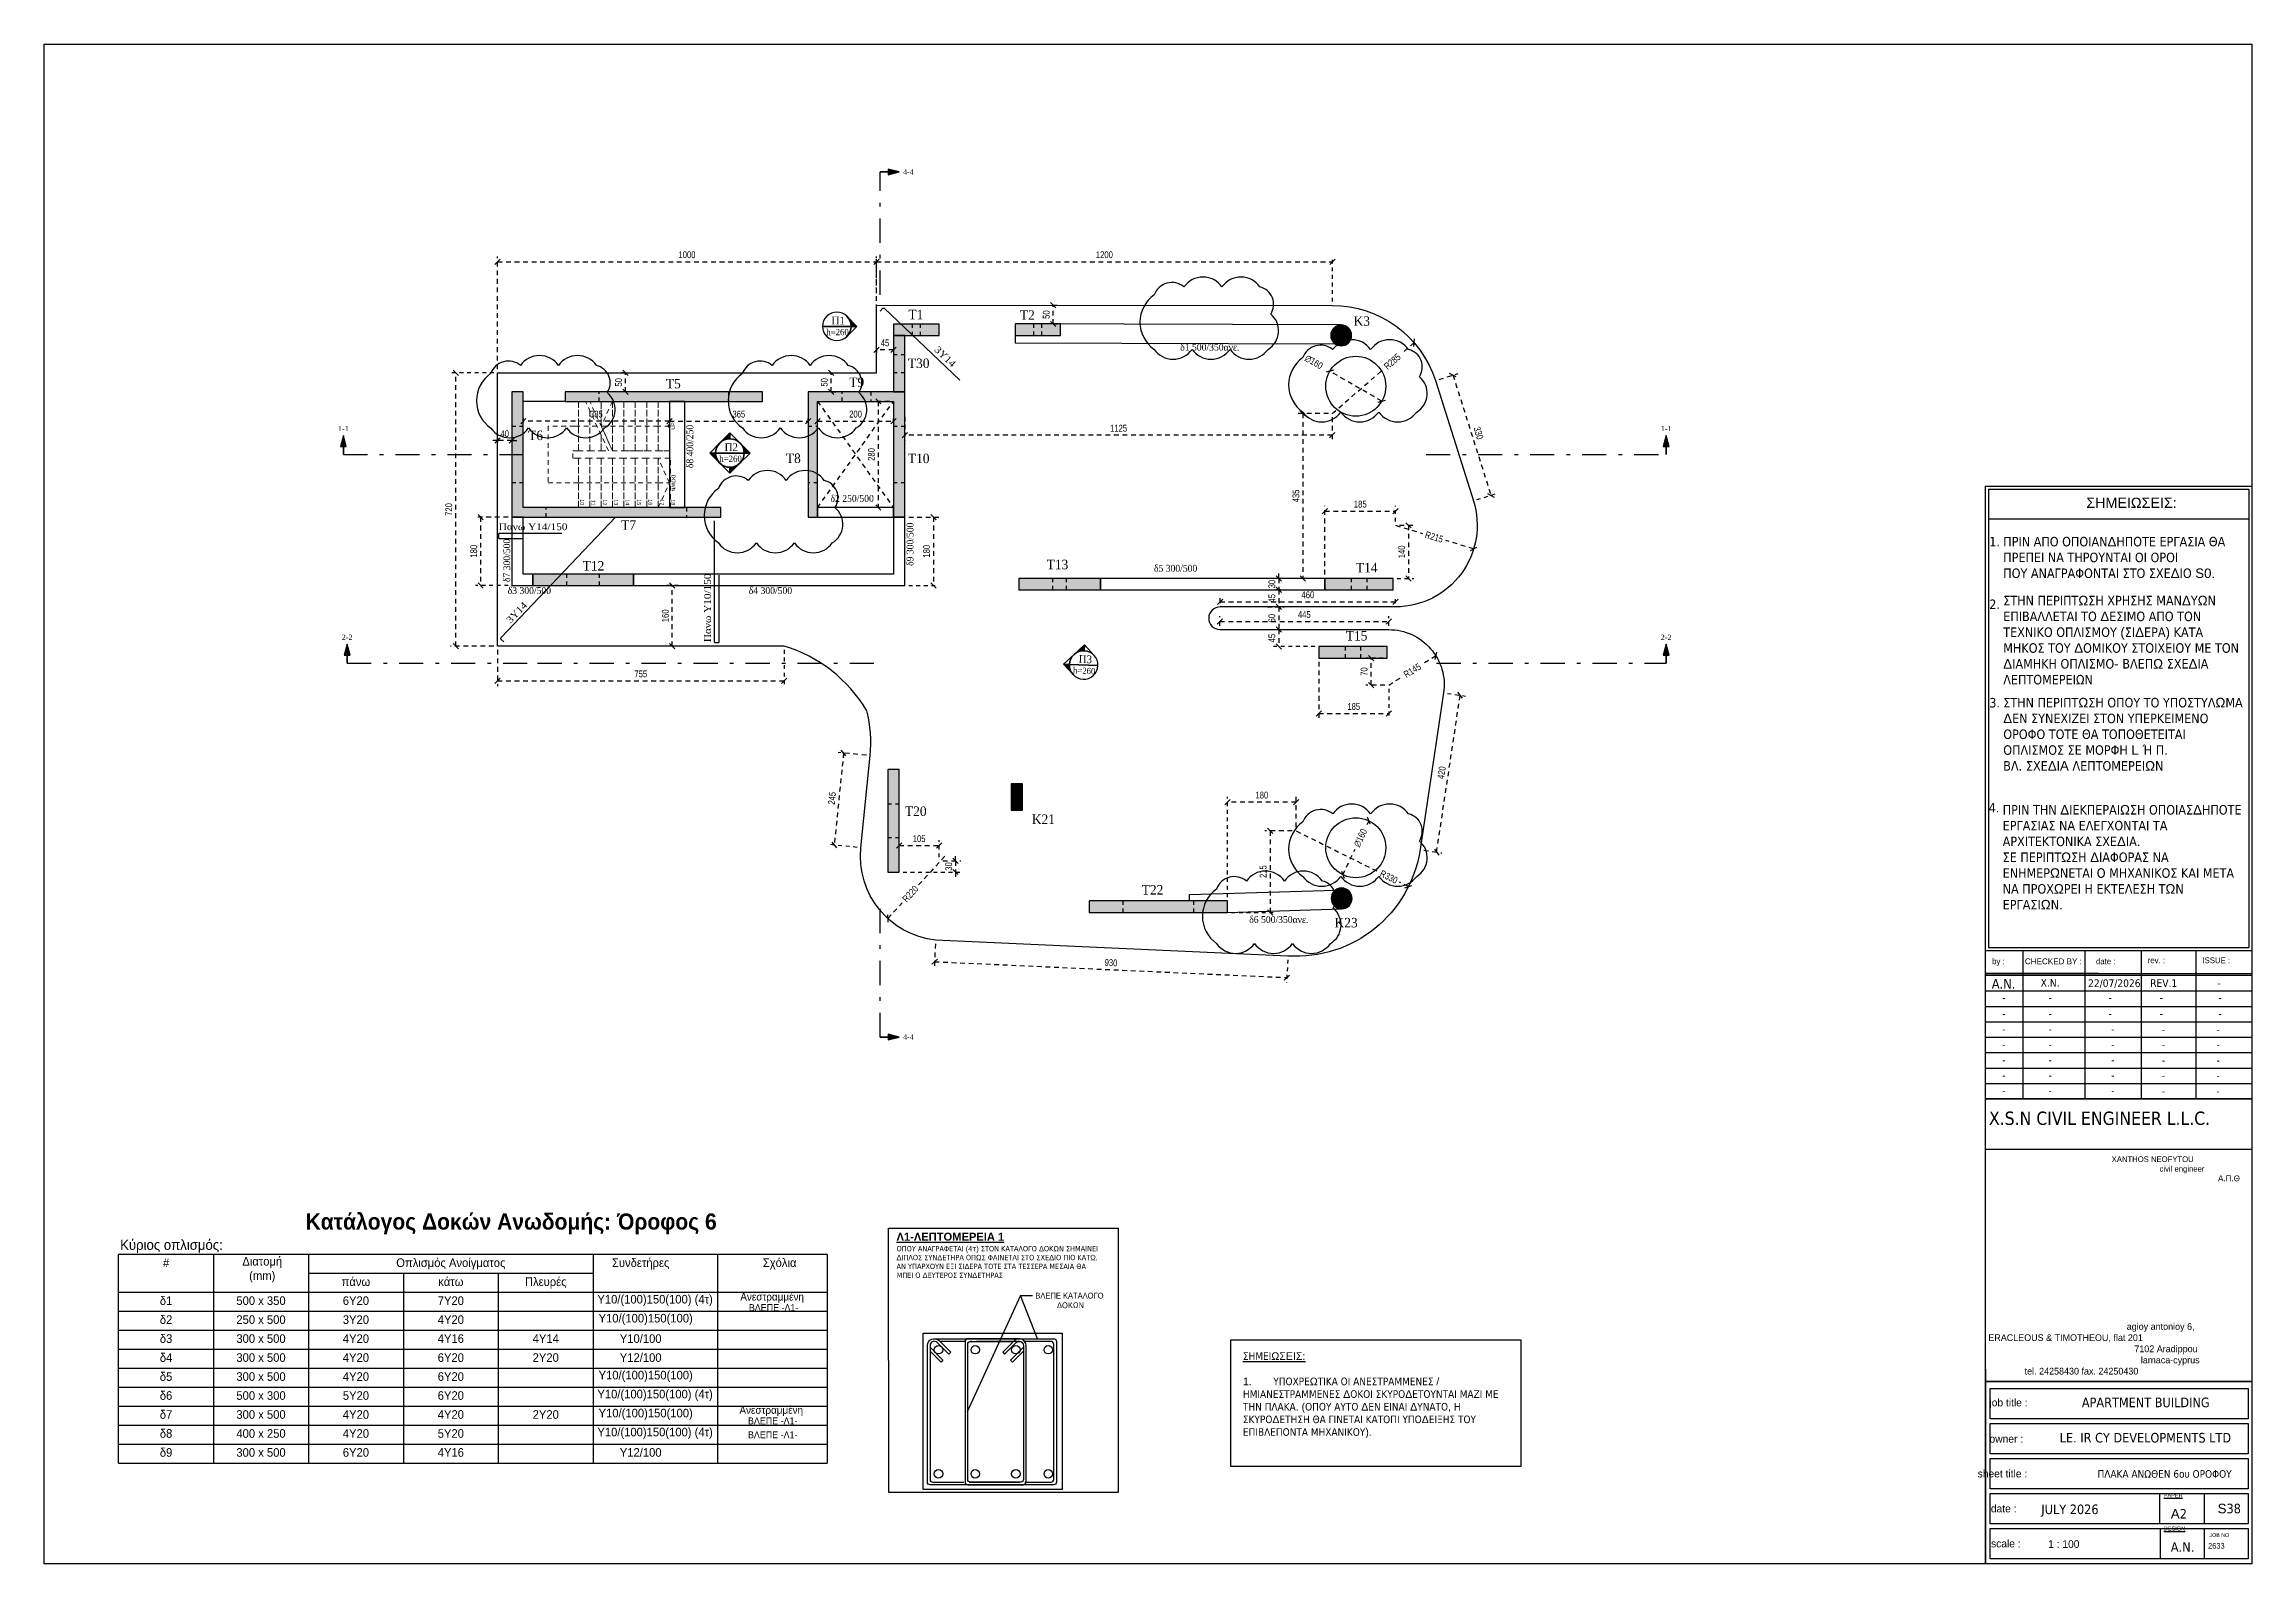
# Model space of a CAD drawing. Header units: millimetres. Extents: x -2171 to 1563, y -1758 to -1505.
# Drawn here: x 621.1 to 679.3, y -1630.3 to -1590.2 of the extents above; entities that cross this region are included whole.
import ezdxf
from ezdxf.enums import TextEntityAlignment as Align

# ---------------------------------------------------------------- set-up
doc = ezdxf.new("R2010")
doc.units = ezdxf.units.MM
doc.header["$PDMODE"] = 32
for name, pattern in [('DASHDOT', [25.4, 12.7, -6.35, 0, -6.35]), ('DASHED2', [0.375, 0.25, -0.125]), ('DOT', [0.025, 0, -0.025]), ('HIDDEN', [0.375, 0.25, -0.125]), ('HIDDEN2', [0.1875, 0.125, -0.0625])]:
    doc.linetypes.add(name, pattern=pattern)
doc.layers.get('Defpoints').update_dxf_attribs({"color": 6})
for name, color, linetype in [('-S-A3 PAGE', 3, 'Continuous'), ('-S_TEXT', 3, 'Continuous'), ('ANOIGMATA', 7, 'Continuous'), ('athinas comments', 10, 'Continuous'), ('DIASTASEIS', 7, 'Continuous'), ('Fill_Col', 7, 'Continuous'), ('Geo_Beam', 7, 'Continuous'), ('Geo_Beam_0', 94, 'Continuous'), ('Geo_Col', 7, 'Continuous'), ('Geo_Lines', 7, 'Continuous'), ('Lines', 7, 'Continuous'), ('pinakaki', 153, 'Continuous'), ('Rods_Slab_0', 7, 'Continuous'), ('Sect_Line_Symbol', 7, 'Continuous'), ('STAIRS', 9, 'Continuous'), ('Text_Beam', 7, 'Continuous'), ('Text_Col_-1', 7, 'Continuous'), ('Text_Reinf_Slab_0', 7, 'Continuous'), ('Text_Slab', 7, 'Continuous'), ('Texts', 7, 'Continuous')]:
    doc.layers.add(name, color=color, linetype=linetype)
doc.layers.add('A-ANNO-DIMS', color=1, linetype='Continuous', lineweight=9)
doc.layers.add('TEXT', color=20, linetype='Continuous', lineweight=13)
doc.styles.add('1-100', font='arial.ttf', dxfattribs={"width": 0.8})
doc.styles.add('GENERATED_STYLE_1', font='arial.ttf')
doc.styles.add('S1Arl27188_b_934_161', font='arial.ttf', dxfattribs={"width": 0.933629, "height": 2.71875})
doc.styles.add('S1Arl31900_b_934_161', font='arial.ttf', dxfattribs={"width": 0.933629, "height": 3.19})
doc.styles.add('S1Arl51040_B_934_161', font='', dxfattribs={"width": 0.933629, "height": 5.104})
doc.styles.add('S1TmsNwRmn1088_b_934_161', font='times.ttf', dxfattribs={"width": 0.933629, "height": 0.10875})
doc.styles.add('S1TmsNwRmn11_b_1089_161', font='times.ttf', dxfattribs={"width": 1.089234, "height": 0.001087})
doc.styles.add('S1TmsNwRmn11_b_934_161', font='times.ttf', dxfattribs={"width": 0.933629, "height": 0.001087})
doc.styles.add('S1TmsNwRmn1359_b_934_161', font='times.ttf', dxfattribs={"width": 0.933629, "height": 0.135937})
doc.styles.get("Standard").update_dxf_attribs({"font": 'tahoma.ttf'})
doc.styles.get('S1Arl51040_B_934_161').set_extended_font_data('Arial', bold=True)
doc.dimstyles.new('Copy of 1-100', dxfattribs={"dimtxt": 0.18, "dimasz": 0.14, "dimexe": 0.14, "dimexo": 0.1, "dimgap": 0.09, "dimtad": 1, "dimdec": 0, "dimlfac": 100, "dimrnd": 5, "dimzin": 5, "dimdsep": 46, "dimtxsty": '1-100', "dimblk": 'OBLIQUE', "dimcen": 0.09, "dimclrd": 1, "dimclre": 1, "dimclrt": 2, "dimadec": 0, "dimazin": 0, "dimtfac": 1, "dimtdec": 0, "dimtix": 1, "dimtmove": 2, "dimatfit": 3, "dimfxl": 5, "dimfxlon": 1, "dimtolj": 1, "dimtzin": 5, "dimarcsym": 0})

msp = doc.modelspace()

# ---------------------------------------------------------------- texts
at = {"layer": '-S_TEXT', "linetype": 'Continuous', "ltscale": 0.5, "insert": (652.7111, -1624.7197), "char_height": 0.2, "attachment_point": 1}
msp.add_mtext_dynamic_manual_height_columns('{\\LΣΗΜΕΙ\\fArial|b0|i0|c186|p34;Ω\\fArial|b0|i0|c161|p34;ΣΕΙΣ\\fArial|b0|i0|c186|p34;:\\P\\l\\P\\pi-0.6,l0.6,t0.6;1.^I}ΥΠΟΧΡΕ{\\fArial|b0|i0|c186|p34;Ω}ΤΙΚΑ ΟΙ ΑΝΕΣΤΡΑΜΜΕΝΕΣ {\\fArial|b0|i0|c186|p34;/ }ΗΜΙΑΝΕΣΤΡΑΜΜΕΝΕΣ {\\fArial|b0|i0|c186|p34;Δ}ΟΚΟΙ ΣΚΥΡΟ{\\fArial|b0|i0|c186|p34;Δ}ΕΤΟΥΝΤΑΙ ΜΑΖΙ ΜΕ ΤΗΝ ΠΛΑΚΑ{\\fArial|b0|i0|c186|p34;. (}ΟΠΟΥ ΑΥΤΟ {\\fArial|b0|i0|c186|p34;Δ}ΕΝ ΕΙΝΑΙ {\\fArial|b0|i0|c186|p34;Δ}ΥΝΑΤΟ{\\fArial|b0|i0|c186|p34;, }Η ΣΚΥΡΟ{\\fArial|b0|i0|c186|p34;Δ}ΕΤΗΣΗ ΘΑ ΓΙΝΕΤΑΙ ΚΑΤΟΠΙ ΥΠΟ{\\fArial|b0|i0|c186|p34;Δ}ΕΙΞΗΣ ΤΟΥ ΕΠΙΒΛΕΠΟΝΤΑ ΜΗΧΑΝΙΚΟΥ{\\fArial|b0|i0|c186|p34;).}', width=7.052977, gutter_width=1, heights=[0], dxfattribs=at)
at = {"layer": '-S_TEXT', "ltscale": 5, "insert": (678.3825, -1628.7101), "char_height": 0.252344, "attachment_point": 1}
msp.add_mtext_dynamic_manual_height_columns('{\\fArial|b0|i0|c186|p34;S}38', width=10.893157, gutter_width=1, heights=[0], dxfattribs=at)
at = {"layer": '-S_TEXT', "ltscale": 5, "insert": (673.8429, -1629.6709), "char_height": 0.201875, "width": 3.338181, "attachment_point": 1}
msp.add_mtext('{\\fBankGothic Lt BT|b0|i0|c161|p34;\\C7; 1 : \\fBankGothic Lt BT|b0|i0|c0|p34;10\\fBankGothic Lt BT|b0|i0|c161|p34;0}', dxfattribs=at)
at = {"layer": 'A-ANNO-DIMS', "color": 7, "linetype": 'Continuous', "insert": (675.2215, -1627.8249), "char_height": 0.2, "width": 4.491897, "attachment_point": 1}
msp.add_mtext('ΠΛΑΚΑ ΑΝΩΘΕΝ 6ου ΟΡΟΦΟΥ', dxfattribs=at)
at = {"layer": 'Sect_Line_Symbol', "color": 2, "style": 'S1TmsNwRmn1359_b_934_161', "width": 0.933629}
for p in [(643.758, -1593.6179), (643.758, -1616.4119)]:
    msp.add_text('4-4', height=0.13594, dxfattribs=at).set_placement(p, align=Align.MIDDLE_LEFT)
for s, p in [('1-1', (629.0181, -1600.3119)), ('1-1', (663.858, -1600.3119)), ('2-2', (629.1181, -1605.8119)), ('2-2', (663.858, -1605.8119))]:
    msp.add_text(s, height=0.13594, dxfattribs=at).set_placement(p, align=Align.TOP_CENTER)
at = {"layer": 'STAIRS', "color": 8, "linetype": 'HIDDEN2', "lineweight": 13, "char_height": 0.1, "attachment_point": 4, "style": 'GENERATED_STYLE_1'}
for s, insert, rotation in [('\\A1;UP', (637.7028, -1600.4072), 90), ('\\A1;DOWN', (637.7125, -1601.5948), 270), ('\\A1;10', (635.3026, -1602.2444), 270), ('\\A1;11', (635.6034, -1602.2545), 270), ('\\A1;12', (635.9034, -1602.2444), 270), ('\\A1;13', (636.2025, -1602.2444), 270), ('\\A1;14', (636.5034, -1602.2444), 270), ('\\A1;15', (636.8026, -1602.2444), 270), ('\\A1;16', (637.1025, -1602.2444), 270), ('\\A1;17', (637.4034, -1602.2444), 270), ('\\A1;18', (637.7025, -1602.2444), 270)]:
    msp.add_mtext(s, dxfattribs=dict(at, insert=insert, rotation=rotation))
at = {"layer": 'Text_Beam', "color": 3, "style": 'S1TmsNwRmn1088_b_934_161', "width": 0.933629}
for s, p in [(' δ1 500/350ανε.', (650.9963, -1598.3249)), (' δ2 250/500', (641.7844, -1602.3112)), (' δ3 300/500', (633.2825, -1604.7369)), (' δ6 500/350ανε.', (652.814, -1613.4052))]:
    msp.add_text(s, height=0.18, dxfattribs=at).set_placement(p)
for s, rotation, p in [(' δ8 400/250', 90, (638.2327, -1601.4869)), (' δ9 300/500', 90, (644.0326, -1604.0625)), (' δ7 300/500', 90, (633.4107, -1604.4885)), (' δ5 300/500', 360, (650.304, -1604.1508)), (' δ4 300/500', 360, (639.6319, -1604.738))]:
    msp.add_text(s, height=0.18, rotation=rotation, dxfattribs=at).set_placement(p)
at = {"layer": 'Text_Col_-1', "color": 200, "style": 'S1TmsNwRmn11_b_934_161', "width": 0.933629}
for s, p in [('T1', (643.9002, -1597.5003)), ('T2', (646.8372, -1597.5114)), ('K3', (655.6269, -1597.6705)), ('T9', (642.3437, -1599.2842)), ('T30', (643.8874, -1598.7838)), ('T5', (637.5128, -1599.3194)), ('T6', (633.8859, -1600.6828)), ('T8', (640.6734, -1601.2869)), ('T10', (643.8878, -1601.2904)), ('T7', (636.3354, -1603.0451)), ('T12', (635.3216, -1604.1205)), ('T13', (647.5429, -1604.086)), ('T14', (655.6885, -1604.1686)), ('T15', (655.4215, -1605.9641)), ('T20', (643.8113, -1610.5877)), ('K21', (647.1516, -1610.7985)), ('T22', (650.0458, -1612.6579)), ('K23', (655.1257, -1613.5231))]:
    msp.add_text(s, height=0.25, dxfattribs=at).set_placement(p)
at = {"layer": 'Text_Reinf_Slab_0', "color": 7, "style": 'S1TmsNwRmn11_b_1089_161', "width": 1.089234}
for s, rotation, p in [('3Y14', 316.449041, (644.5681, -1598.3214)), ('Πανω Y10/150', 90, (638.697, -1606.0072)), ('3Y14', 46.449041, (633.4223, -1605.5289))]:
    msp.add_text(s, height=0.18, rotation=rotation, dxfattribs=at).set_placement(p)
msp.add_text('Πανω Y14/150', height=0.18, dxfattribs=at).set_placement((633.1106, -1603.0564))
at = {"layer": 'Text_Slab', "color": 5, "style": 'S1TmsNwRmn1088_b_934_161', "width": 0.933629}
for p in [(641.7392, -1597.9189, 30.075), (638.9218, -1601.2577, 20.05)]:
    msp.add_text('h=260', height=0.16312, dxfattribs=at).set_placement(p)
at = {"layer": 'Text_Slab', "color": 174, "style": 'S1TmsNwRmn1359_b_934_161', "width": 0.933629}
for s, p in [('   Π1', (641.66, -1597.6339, 30.075)), ('   Π2', (638.8427, -1600.9727, 20.05))]:
    msp.add_text(s, height=0.20391, dxfattribs=at).set_placement(p)
msp.add_text('   Π3', height=0.20391, rotation=357.442009, dxfattribs=at).set_placement((648.1651, -1606.5407, 20.05))
at = {"layer": 'Text_Slab', "color": 5, "style": 'S1TmsNwRmn1088_b_934_161', "width": 0.933629}
msp.add_text('h=260', height=0.16312, rotation=357.442009, dxfattribs=at).set_placement((648.2315, -1606.829, 20.05))
at = {"layer": 'Texts', "color": 7, "style": 'S1Arl27188_b_934_161', "width": 0.933629}
for s, height, p in [('#', 0.2266, (624.3483, -1622.4719)), ('Οπλισμός Ανοίγματος', 0.226562, (631.8483, -1622.4719)), ('Συνδετήρες', 0.22656, (636.8483, -1622.4719)), ('Σχόλια', 0.22656, (640.5082, -1622.4719)), ('πάνω', 0.22656, (629.3483, -1622.9719)), ('κάτω', 0.22656, (631.8483, -1622.9719)), ('Πλευρές', 0.22656, (634.3483, -1622.9719)), ('δ1', 0.22656, (624.3483, -1623.4719)), ('500 x 350', 0.22656, (626.8483, -1623.4719)), ('6Y20', 0.22656, (629.3483, -1623.4719)), (' 7Y20 ', 0.22656, (631.8483, -1623.4719)), ('Ανεστραμμένη', 0.2, (640.3112, -1623.355)), ('δ2', 0.22656, (624.3483, -1623.9719)), ('250 x 500', 0.22656, (626.8483, -1623.9719)), ('3Y20', 0.22656, (629.3483, -1623.9719)), (' 4Y20 ', 0.22656, (631.8483, -1623.9719)), ('δ3', 0.22656, (624.3483, -1624.4719)), ('300 x 500', 0.22656, (626.8483, -1624.4719)), ('4Y20', 0.22656, (629.3483, -1624.4719)), ('4Y16', 0.22656, (631.8483, -1624.4719)), ('4Y14', 0.22656, (634.3483, -1624.4719)), ('Y10/100', 0.22656, (636.8483, -1624.4719)), ('δ4', 0.22656, (624.3483, -1624.9719)), ('300 x 500', 0.22656, (626.8483, -1624.9719)), ('4Y20', 0.22656, (629.3483, -1624.9719)), ('6Y20', 0.22656, (631.8483, -1624.9719)), ('2Y20', 0.22656, (634.3483, -1624.9719)), ('Y12/100', 0.22656, (636.8483, -1624.9719)), ('δ5', 0.22656, (624.3483, -1625.4719)), ('δ6', 0.22656, (624.3483, -1625.9719)), ('300 x 500', 0.22656, (626.8483, -1625.4719)), ('500 x 300', 0.22656, (626.8483, -1625.9719)), ('4Y20', 0.22656, (629.3483, -1625.4719)), ('5Y20', 0.22656, (629.3483, -1625.9719)), (' 6Y20 ', 0.22656, (631.8483, -1625.4719)), (' 6Y20 ', 0.22656, (631.8483, -1625.9719)), ('δ7', 0.22656, (624.3483, -1626.4719)), ('300 x 500', 0.22656, (626.8483, -1626.4719)), ('4Y20', 0.22656, (629.3483, -1626.4719)), ('4Y20', 0.22656, (631.8483, -1626.4719)), ('2Y20', 0.22656, (634.3483, -1626.4719)), ('Ανεστραμμένη', 0.2, (640.2876, -1626.3401)), ('δ8', 0.22656, (624.3483, -1626.9719)), ('400 x 250', 0.22656, (626.8483, -1626.9719)), ('4Y20', 0.22656, (629.3483, -1626.9719)), (' 5Y20 ', 0.22656, (631.8483, -1626.9719)), ('δ9', 0.22656, (624.3483, -1627.4719)), ('300 x 500', 0.22656, (626.8483, -1627.4719)), ('6Y20', 0.22656, (629.3483, -1627.4719)), ('4Y16', 0.22656, (631.8483, -1627.4719)), ('Y12/100', 0.22656, (636.8483, -1627.4719))]:
    msp.add_text(s, height=height, dxfattribs=at).set_placement(p, align=Align.CENTER)
at = {"layer": 'Texts', "color": 7}
for s, insert, char_height, width, attachment_point, style in [('Κατάλογος Δοκών Ανωδομής: Όροφος 6', (633.436, -1621.0606), 0.425333, 20.55, 2, 'S1Arl51040_B_934_161'), ('Κύριος οπλισμός:^M^J', (623.1375, -1621.7548), 0.265833, 20.55, 1, 'S1Arl31900_b_934_161'), ('Διατομή^M^J(mm)', (626.8817, -1622.2076), 0.226562, 2.5, 2, 'S1Arl27188_b_934_161'), ('Y10/(100)150(100) (4τ)', (637.2276, -1623.2076), 0.226562, 4.637964, 2, 'S1Arl27188_b_934_161'), ('ΒΛΕΠΕ -Λ1-', (640.3498, -1623.4512), 0.18, 2.45, 2, 'S1Arl27188_b_934_161'), ('Y10/(100)150(100)', (636.9801, -1623.7076), 0.226562, 2.5, 2, 'S1Arl27188_b_934_161'), ('Y10/(100)150(100)', (636.9801, -1625.2076), 0.226562, 2.5, 2, 'S1Arl27188_b_934_161'), ('Y10/(100)150(100) (4τ)', (637.2276, -1625.7076), 0.226562, 4.637964, 2, 'S1Arl27188_b_934_161'), ('Y10/(100)150(100)', (636.9801, -1626.2076), 0.226562, 2.5, 2, 'S1Arl27188_b_934_161'), ('Y10/(100)150(100) (4τ)', (637.2276, -1626.7076), 0.226562, 4.637964, 2, 'S1Arl27188_b_934_161'), ('ΒΛΕΠΕ -Λ1-', (640.3262, -1626.4363), 0.18, 2.45, 2, 'S1Arl27188_b_934_161'), ('ΒΛΕΠΕ -Λ1-', (640.3262, -1626.8046), 0.18, 2.45, 2, 'S1Arl27188_b_934_161')]:
    msp.add_mtext(s, dxfattribs=dict(at, insert=insert, char_height=char_height, width=width, attachment_point=attachment_point, style=style))

# ---------------------------------------------------------------- blocks, each defined once
blk = doc.blocks.new('Label_Όροφος 6-RC_XSN2633_1252')
at = {"layer": 'Text_Slab'}
for points in [[(-0.184, -0.169, -0.198912), (-0.25, 0.011), (-0.353, 0.016)], [(-0.169, 0.184, -0.198912), (0.011, 0.25), (0.016, 0.353)]]:
    blk.add_hatch(color=174, dxfattribs=at).paths.add_polyline_path(points)
at = {"layer": 'Text_Slab', "color": 174}
for points in [[(-0.25, 0.011, -0.198912), (-0.169, 0.184), (-0.353, 0.016)], [(-0.184, -0.169, -0.198912), (-0.25, 0.011), (-0.353, 0.016)], [(-0.25, 0.011, 0.414214), (-0.011, -0.25, 0.414214), (0.25, -0.011, 0.414214), (0.011, 0.25, 0.414214)], [(-0.169, 0.184, -0.198912), (0.011, 0.25), (0.016, 0.353)], [(0.011, 0.25, -0.198912), (0.184, 0.169), (0.016, 0.353)]]:
    blk.add_lwpolyline(points, format="xyb", close=True, dxfattribs=at)
blk.add_lwpolyline([(0.25, -0.011), (-0.25, 0.011)], close=True, dxfattribs=at)
blk = doc.blocks.new('Label_Όροφος 6-RC_XSN2633_1253')
at = {"layer": 'Text_Slab'}
for points in [[(-0.177, -0.177, -0.198912), (-0.25, 0), (-0.354, 0)], [(-0.177, 0.177, -0.198912), (0, 0.25), (0, 0.354)], [(0.177, 0.177, -0.198912), (0.25, 0), (0.354, 0)], [(0.177, -0.177, -0.198912), (0, -0.25), (0, -0.354)]]:
    blk.add_hatch(color=174, dxfattribs=at).paths.add_polyline_path(points)
at = {"layer": 'Text_Slab', "color": 174}
for points in [[(-0.25, 0, -0.198912), (-0.177, 0.177), (-0.354, 0)], [(-0.177, -0.177, -0.198912), (-0.25, 0), (-0.354, 0)], [(-0.25, 0, 0.414214), (0, -0.25, 0.414214), (0.25, 0, 0.414214), (0, 0.25, 0.414214)], [(-0.177, 0.177, -0.198912), (0, 0.25), (0, 0.354)], [(0, 0.25, -0.198912), (0.177, 0.177), (0, 0.354)], [(0.177, 0.177, -0.198912), (0.25, 0), (0.354, 0)], [(0.25, 0, -0.198912), (0.177, -0.177), (0.354, 0)], [(0, -0.25, -0.198912), (-0.177, -0.177), (0, -0.354)], [(0.177, -0.177, -0.198912), (0, -0.25), (0, -0.354)]]:
    blk.add_lwpolyline(points, format="xyb", close=True, dxfattribs=at)
blk.add_lwpolyline([(0.25, 0), (-0.25, 0)], close=True, dxfattribs=at)
blk = doc.blocks.new('Label_Όροφος 6-RC_XSN2633_1254')
at = {"layer": 'Text_Slab'}
blk.add_hatch(color=174, dxfattribs=at).paths.add_polyline_path([(0.177, 0.177, -0.198912), (0.25, 0), (0.354, 0)])
at = {"layer": 'Text_Slab', "color": 174}
for points in [[(-0.25, 0, 0.414214), (0, -0.25, 0.414214), (0.25, 0, 0.414214), (0, 0.25, 0.414214)], [(0.177, 0.177, -0.198912), (0.25, 0), (0.354, 0)], [(0.25, 0, -0.198912), (0.177, -0.177), (0.354, 0)]]:
    blk.add_lwpolyline(points, format="xyb", close=True, dxfattribs=at)
blk.add_lwpolyline([(0.25, 0), (-0.25, 0)], close=True, dxfattribs=at)
blk = doc.blocks.new('_Oblique')
at = {"color": 0, "linetype": 'ByBlock', "lineweight": -2}
blk.add_line((-0.5, -0.5), (0.5, 0.5), dxfattribs=at)
blk = doc.blocks.new('*D314')
at = {"layer": 'A-ANNO-DIMS', "color": 1, "linetype": 'HIDDEN', "lineweight": -2, "ltscale": 0.5, "transparency": 16777216}
blk.add_line((643.408, -1599.662), (642.968, -1599.662), dxfattribs=at)
at = {"layer": 'A-ANNO-DIMS', "color": 1, "linetype": 'DASHED2', "lineweight": -2, "ltscale": 0.5, "transparency": 16777216}
blk.add_line((643.108, -1599.662), (643.108, -1602.462), dxfattribs=at)
at = {"layer": 'A-ANNO-DIMS', "color": 1, "linetype": 'HIDDEN2', "lineweight": -2, "ltscale": 0.5, "transparency": 16777216}
blk.add_line((643.407, -1602.462), (642.968, -1602.462), dxfattribs=at)
at = {"layer": 'Defpoints', "color": 0, "ltscale": 0.5, "transparency": 16777216}
for p in [(643.508, -1599.662), (643.108, -1602.462), (643.507, -1602.462)]:
    blk.add_point(p, dxfattribs=at)
at = {"layer": 'A-ANNO-DIMS', "color": 1, "lineweight": -2, "ltscale": 0.5, "transparency": 16777216, "xscale": 0.14, "yscale": 0.14, "zscale": 0.14}
for p, rotation in [((643.108, -1599.662), 90), ((643.108, -1602.462), 270)]:
    blk.add_blockref('_Oblique', p, dxfattribs=dict(at, rotation=rotation))
at = {"layer": 'A-ANNO-DIMS', "color": 2, "ltscale": 0.5, "transparency": 16777216, "insert": (642.926, -1601.062), "char_height": 0.18, "attachment_point": 5, "rotation": 90, "style": '1-100'}
blk.add_mtext('\\A1;280', dxfattribs=at)
blk = doc.blocks.new('*D315')
at = {"layer": 'A-ANNO-DIMS', "color": 1, "linetype": 'HIDDEN', "lineweight": -2, "ltscale": 0.5, "transparency": 16777216}
blk.add_line((637.608, -1600.152), (637.608, -1600.322), dxfattribs=at)
at = {"layer": 'A-ANNO-DIMS', "color": 1, "linetype": 'DASHED2', "lineweight": -2, "ltscale": 0.5, "transparency": 16777216}
blk.add_line((637.608, -1600.182), (641.258, -1600.182), dxfattribs=at)
at = {"layer": 'A-ANNO-DIMS', "color": 1, "linetype": 'HIDDEN2', "lineweight": -2, "ltscale": 0.5, "transparency": 16777216}
blk.add_line((641.258, -1600.212), (641.258, -1600.042), dxfattribs=at)
at = {"layer": 'Defpoints', "color": 0, "ltscale": 0.5, "transparency": 16777216}
for p in [(637.608, -1600.052), (641.258, -1600.182), (641.258, -1600.312)]:
    blk.add_point(p, dxfattribs=at)
at = {"layer": 'A-ANNO-DIMS', "color": 1, "lineweight": -2, "ltscale": 0.5, "transparency": 16777216, "xscale": 0.14, "yscale": 0.14, "zscale": 0.14, "rotation": 180}
blk.add_blockref('_Oblique', (637.608, -1600.182), dxfattribs=at)
at = {"layer": 'A-ANNO-DIMS', "color": 1, "lineweight": -2, "ltscale": 0.5, "transparency": 16777216, "xscale": 0.14, "yscale": 0.14, "zscale": 0.14}
blk.add_blockref('_Oblique', (641.258, -1600.182), dxfattribs=at)
at = {"layer": 'A-ANNO-DIMS', "color": 2, "ltscale": 0.5, "transparency": 16777216, "insert": (639.433, -1600), "char_height": 0.18, "attachment_point": 5, "style": '1-100'}
blk.add_mtext('\\A1;365', dxfattribs=at)
blk = doc.blocks.new('*D316')
at = {"layer": 'A-ANNO-DIMS', "color": 1, "linetype": 'HIDDEN', "lineweight": -2, "ltscale": 0.5, "transparency": 16777216}
blk.add_line((641.508, -1600.212), (641.508, -1600.042), dxfattribs=at)
at = {"layer": 'A-ANNO-DIMS', "color": 1, "linetype": 'DASHED2', "lineweight": -2, "ltscale": 0.5, "transparency": 16777216}
blk.add_line((641.508, -1600.182), (643.508, -1600.182), dxfattribs=at)
at = {"layer": 'A-ANNO-DIMS', "color": 1, "linetype": 'HIDDEN2', "lineweight": -2, "ltscale": 0.5, "transparency": 16777216}
blk.add_line((643.508, -1600.212), (643.508, -1600.042), dxfattribs=at)
at = {"layer": 'Defpoints', "color": 0, "ltscale": 0.5, "transparency": 16777216}
for p in [(643.508, -1600.182), (641.508, -1600.312), (643.508, -1600.312)]:
    blk.add_point(p, dxfattribs=at)
at = {"layer": 'A-ANNO-DIMS', "color": 1, "lineweight": -2, "ltscale": 0.5, "transparency": 16777216, "xscale": 0.14, "yscale": 0.14, "zscale": 0.14, "rotation": 180}
blk.add_blockref('_Oblique', (641.508, -1600.182), dxfattribs=at)
at = {"layer": 'A-ANNO-DIMS', "color": 1, "lineweight": -2, "ltscale": 0.5, "transparency": 16777216, "xscale": 0.14, "yscale": 0.14, "zscale": 0.14}
blk.add_blockref('_Oblique', (643.508, -1600.182), dxfattribs=at)
at = {"layer": 'A-ANNO-DIMS', "color": 2, "ltscale": 0.5, "transparency": 16777216, "insert": (642.508, -1600), "char_height": 0.18, "attachment_point": 5, "style": '1-100'}
blk.add_mtext('\\A1;200', dxfattribs=at)
blk = doc.blocks.new('PINAKAKI')
at = {"layer": '-S-A3 PAGE', "ltscale": 5}
blk.add_line((121995.588, -208359.262), (121988.733, -208359.262), dxfattribs=at)
at = {"color": 0}
for p, q in [((121988.65, -208358.392), (121988.65, -208373.351)), ((121988.65, -208358.392), (121995.67, -208358.392)), ((121988.733, -208358.475), (121988.733, -208370.548)), ((121988.733, -208358.475), (121995.588, -208358.475)), ((121995.588, -208358.475), (121995.588, -208370.548)), ((121995.67, -208358.392), (121995.669, -208370.631)), ((121988.649, -208370.631), (121995.669, -208370.631)), ((121988.732, -208370.548), (121995.587, -208370.548)), ((121989.64, -208370.631), (121989.64, -208374.541)), ((121991.28, -208374.541), (121991.28, -208370.631)), ((121992.766, -208374.541), (121992.766, -208370.631)), ((121994.208, -208374.541), (121994.208, -208370.631)), ((121991.624, -208371.24), (121988.651, -208371.24)), ((121988.651, -208371.24), (121995.67, -208371.24)), ((121995.67, -208371.291), (121988.651, -208371.291)), ((121995.67, -208371.24), (121995.67, -208371.291)), ((121995.67, -208375.87), (121988.651, -208375.87)), ((121988.651, -208381.659), (121988.651, -208386.792)), ((121988.774, -208382.974), (121988.774, -208382.175)), ((121988.774, -208383.895), (121988.774, -208383.096)), ((121988.774, -208384.816), (121988.774, -208384.018)), ((121988.774, -208385.738), (121988.774, -208384.939)), ((121988.774, -208386.659), (121988.774, -208385.861))]:
    blk.add_line(p, q, dxfattribs=at)
at = {"color": 3}
blk.add_line((121995.67, -208372.455), (121995.67, -208374.541), dxfattribs=at)
at = {"color": 0}
for points in [[(121988.651, -208370.631), (121995.67, -208370.631), (121995.67, -208374.541), (121988.651, -208374.541)], [(121988.651, -208370.631), (121995.67, -208370.631), (121995.67, -208374.541), (121988.651, -208374.541)], [(121988.651, -208374.541), (121995.67, -208374.541), (121995.67, -208381.988), (121988.651, -208381.988)], [(121988.651, -208381.988), (121995.67, -208381.988), (121995.67, -208386.792), (121988.651, -208386.792)]]:
    blk.add_lwpolyline(points, close=True, dxfattribs=at)
for points in [[(121988.651, -208371.697), (121995.67, -208371.697)], [(121988.651, -208372.103), (121995.67, -208372.103)], [(121988.651, -208372.51), (121995.67, -208372.51)], [(121988.651, -208372.916), (121995.67, -208372.916)], [(121988.651, -208373.322), (121995.67, -208373.322)], [(121988.651, -208373.728), (121995.67, -208373.728)], [(121988.651, -208374.135), (121995.67, -208374.135)], [(121988.774, -208382.175), (121995.574, -208382.175), (121995.574, -208382.974), (121988.774, -208382.974)], [(121988.774, -208383.096), (121995.574, -208383.096), (121995.574, -208383.895), (121988.774, -208383.895)], [(121988.774, -208384.018), (121995.574, -208384.018), (121995.574, -208384.816), (121988.774, -208384.816)], [(121988.774, -208384.939), (121995.574, -208384.939), (121995.574, -208385.738), (121988.774, -208385.738)], [(121993.239, -208384.939), (121993.239, -208385.738)], [(121994.417, -208384.939), (121994.417, -208385.738)], [(121988.774, -208385.861), (121995.574, -208385.861), (121995.574, -208386.659), (121988.774, -208386.659)], [(121993.259, -208385.861), (121993.259, -208386.659)], [(121994.417, -208385.861), (121994.417, -208386.659)]]:
    blk.add_lwpolyline(points, dxfattribs=at)
blk.add_lwpolyline([(121988.651, -208374.541), (121995.67, -208374.541)])
at = {"layer": '-S_TEXT', "color": 3}
for s, p in [('1.', (121988.755, -208359.983)), ('2.', (121988.755, -208361.633)), ('3.', (121988.755, -208364.226)), ('4.', (121988.739, -208366.994))]:
    blk.add_text(s, height=0.25, dxfattribs=at).set_placement(p)
at = {"layer": '-S_TEXT', "color": 3, "char_height": 0.25, "attachment_point": 1}
for s, insert in [('ΠΡΙΝ ΑΠΟ ΟΠΟΙΑΝ{\\fArial|b0|i0|c186|p34;Δ}ΗΠΟΤΕ ΕΡΓΑΣΙΑ ΘΑ ΠΡΕΠΕΙ ΝΑ ΤΗΡΟΥΝΤΑΙ ΟΙ ΟΡΟΙ\\PΠΟΥ ΑΝΑΓΡΑΦΟΝΤΑΙ ΣΤΟ ΣΧΕ{\\fArial|b0|i0|c186|p34;Δ}ΙΟ {\\fArial|b0|i0|c186|p34;S0.}', (121989.123, -208359.731)), ('ΣΤΗΝ ΠΕΡΙΠΤ{\\fArial|b0|i0|c186|p34;Ω}ΣΗ ΧΡΗΣΗΣ ΜΑΝ{\\fArial|b0|i0|c186|p34;Δ}Υ{\\fArial|b0|i0|c186|p34;Ω}Ν ΕΠΙΒΑΛΛΕΤΑΙ ΤΟ {\\fArial|b0|i0|c186|p34;Δ}ΕΣΙΜΟ ΑΠΟ ΤΟΝ ΤΕΧΝΙΚΟ ΟΠΛΙΣΜΟΥ {\\fArial|b0|i0|c186|p34;(}ΣΙ{\\fArial|b0|i0|c186|p34;Δ}ΕΡΑ{\\fArial|b0|i0|c186|p34;) }ΚΑΤΑ ΜΗΚΟΣ ΤΟΥ {\\fArial|b0|i0|c186|p34;Δ}ΟΜΙΚΟΥ ΣΤΟΙΧΕΙΟΥ ΜΕ ΤΟΝ {\\fArial|b0|i0|c186|p34;Δ}ΙΑΜΗΚΗ ΟΠΛΙΣΜΟ{\\fArial|b0|i0|c186|p34;- }ΒΛΕΠ{\\fArial|b0|i0|c186|p34;Ω }ΣΧΕ{\\fArial|b0|i0|c186|p34;Δ}ΙΑ ΛΕΠΤΟΜΕΡΕΙΩΝ', (121989.123, -208361.284)), ('ΣΤΗΝ ΠΕΡΙΠΤ{\\fArial|b0|i0|c186|p34;Ω}ΣΗ ΟΠΟΥ ΤΟ ΥΠΟΣΤΥΛ{\\fArial|b0|i0|c186|p34;Ω}ΜΑ {\\fArial|b0|i0|c186|p34;Δ}ΕΝ ΣΥΝΕΧΙΖΕΙ ΣΤΟΝ ΥΠΕΡΚΕΙΜΕΝΟ ΟΡΟΦΟ ΤΟΤΕ ΘΑ ΤΟΠΟΘΕΤΕΙΤΑΙ ΟΠΛΙΣΜΟΣ ΣΕ ΜΟΡΦΗ {\\fArial|b0|i0|c186|p34;L }Ή Π{\\fArial|b0|i0|c186|p34;.  \\P}ΒΛ{\\fArial|b0|i0|c186|p34;. }ΣΧΕ{\\fArial|b0|i0|c186|p34;Δ}Ι{\\fArial|b0|i0|c186|p34;A }ΛΕΠΤΟΜΕΡΕΙ{\\fArial|b0|i0|c186|p34;Ω}Ν', (121989.123, -208363.973)), ('ΠΡΙΝ ΤΗΝ {\\fArial|b0|i0|c186|p34;Δ}ΙΕΚΠΕΡΑΙ{\\fArial|b0|i0|c186|p34;Ω}ΣΗ ΟΠΟΙΑΣ{\\fArial|b0|i0|c186|p34;Δ}ΗΠΟΤΕ ΕΡΓΑΣΙΑΣ ΝΑ ΕΛΕΓΧΟΝΤΑΙ ΤΑ ΑΡΧΙΤΕΚΤΟΝΙΚΑ ΣΧΕ{\\fArial|b0|i0|c186|p34;Δ}ΙΑ{\\fArial|b0|i0|c186|p34;.\\P}ΣΕ ΠΕΡΙΠΤ{\\fArial|b0|i0|c186|p34;Ω}ΣΗ {\\fArial|b0|i0|c186|p34;Δ}ΙΑΦΟΡΑΣ ΝΑ ΕΝΗΜΕΡ{\\fArial|b0|i0|c186|p34;Ω}ΝΕΤΑΙ Ο ΜΗΧΑΝΙΚΟΣ ΚΑΙ ΜΕΤΑ ΝΑ ΠΡΟΧ{\\fArial|b0|i0|c186|p34;Ω}ΡΕΙ Η ΕΚΤΕΛΕΣΗ Τ{\\fArial|b0|i0|c186|p34;Ω}Ν ΕΡΓΑΣΙ{\\fArial|b0|i0|c186|p34;Ω}Ν{\\fArial|b0|i0|c186|p34;.}', (121989.107, -208366.797))]:
    blk.add_mtext_dynamic_manual_height_columns(s, width=6.38621, gutter_width=1, heights=[0], dxfattribs=dict(at, insert=insert))
at = {"layer": 'ANOIGMATA', "attachment_point": 1}
for s, insert, char_height, width in [('\\pi4.5494;{\\fBankGothic Lt BT|b0|i0|c0|p34;\\H1.5x;\\C7;XANTHOS NEOFYTOU\\P\\pi5.8103;civil engineer\\P\\pi7.351;\\fArial|b0|i0|c161|p34;Α.Π.Θ}', (121987.429, -208376.054), 0.10094, 7.9171), ('\\pi4.88765;{\\fBankGothic Lt BT|b0|i0|c161|p34;\\H1.1667x;\\C0;agioy antonioy 6,\\P\\pi1.24243;ERACLEOUS & TIMOTHEOU, flat 201\\P\\pi5.08735;7102 Aradippou\\P\\pi5.25915;larnaca-cyprus\\P\\pi2.19835;tel. 24258430 fax. 24250430}', (121987.487, -208380.449), 0.15141, 8.05841), ('\\pi1.00598;{\\fBankGothic Lt BT|b0|i0|c0|p34;\\H1.5x;\\C7; \\H1.3333x; job title :}', (121987.622, -208382.441), 0.10094, 3.33818), ('\\A1;{\\H0.99983x;\\C7;APARTMENT BUILDING  \\H0.75013x;  }', (121991.193, -208382.412), 0.25234, 5.34758), ('\\pi1.54818;{\\fBankGothic Lt BT|b0|i0|c0|p34;\\H1.5x;\\C7; \\H1.3333x; owner :}', (121987.081, -208383.397), 0.10094, 3.33818), ('\\A1;{\\C7;LE. IR CY DEVELOPMENTS LTD  }', (121990.609, -208383.342), 0.2523, 5.34758), ('{\\fBankGothic Lt BT|b0|i0|c0|p34;\\C7;     sheet title :}', (121988.074, -208384.313), 0.20187, 3.33818), ('\\pi1.98789;{\\fBankGothic Lt BT|b0|i0|c0|p34;\\C7; date :}', (121986.733, -208385.234), 0.20187, 3.33818), ('{\\fTahoma|b0|i0|c0|p34;\\C7;JULY 2026}', (121990.127, -208385.229), 0.25234, 4.57511), ('\\pi1.70638;{\\fBankGothic Lt BT|b0|i0|c161|p34;\\H0.5x;\\L\\C7;PAPER\\H2x;\\l }', (121991.643, -208384.933), 0.2125, 3.51387), ('\\pi1.70638;{\\fBankGothic Lt BT|b0|i0|c0|p34;\\H0.5x;\\L\\C7;DESIGN\\H2x;\\l }', (121991.643, -208385.808), 0.2125, 3.51387), ('\\pi0.81053;{\\fBankGothic Lt BT|b0|i0|c0|p34;\\C7;JOB NO}', (121993.744, -208385.984), 0.10094, 3.33818), ('\\pi1.77876;{\\fBankGothic Lt BT|b0|i0|c0|p34;\\C7; scale :}', (121986.947, -208386.155), 0.20187, 3.33818), ('\\pi1.1781;{\\fBankGothic Lt BT|b0|i0|c161|p34;\\C7;2\\fBankGothic Lt BT|b0|i0|c0|p34;633}', (121993.339, -208386.244), 0.14671, 4.85205)]:
    blk.add_mtext(s, dxfattribs=dict(at, insert=insert, char_height=char_height, width=width))
at = {"layer": 'ANOIGMATA', "char_height": 0.25234, "attachment_point": 1}
for s, insert in [('{\\fArial|b0|i0|c186|p34;A}2', (121993.535, -208385.347)), ('A{\\fArial|b0|i0|c186|p34;.}N{\\fArial|b0|i0|c186|p34;.}', (121993.535, -208386.222))]:
    blk.add_mtext_dynamic_manual_height_columns(s, width=10.89316, gutter_width=1, heights=[0], dxfattribs=dict(at, insert=insert))
at = {"layer": 'pinakaki', "ltscale": 0.005, "insert": (121991.31, -208358.698), "char_height": 0.26955, "width": 6.67467, "attachment_point": 1}
blk.add_mtext('{\\fArial|b0|i0|c161|p34;ΣΗΜΕΙΩΣΕΙΣ:}', dxfattribs=at)
at = {"layer": 'TEXT', "color": 0, "attachment_point": 1}
for s, insert, char_height, width in [('\\pi0.20581;{\\fBankGothic Lt BT|b0|i0|c161|p34;\\C7;by :}', (121988.625, -208370.839), 0.15234, 0.91751), ('\\pi0.49205;{\\fArial|b0|i0|c186|p34;\\C7;CHECKED BY\\fBankGothic Lt BT|b0|i0|c161|p34; :}', (121989.201, -208370.839), 0.15234, 2.53906), ('\\pi0.83455;{\\fBankGothic Lt BT|b0|i0|c0|p34;\\C7;date :}', (121990.732, -208370.839), 0.15234, 2.53906), ('{\\fBankGothic Lt BT|b0|i0|c161|p34;\\C7;rev\\fBankGothic Lt BT|b0|i0|c0|p34;.\\fBankGothic Lt BT|b0|i0|c161|p34; :}', (121992.929, -208370.812), 0.152344, 2.53906), ('{\\fBankGothic Lt BT|b0|i0|c0|p34;\\C7;ISSUE\\fBankGothic Lt BT|b0|i0|c161|p34; :}', (121994.371, -208370.812), 0.15234, 2.53906), ('\\pi0.19627;{\\C7;A\\fTahoma|b0|i0|c161|p34;.\\fTahoma|b0|i0|c0|p34;N\\fTahoma|b0|i0|c161|p34;.}', (121988.625, -208371.379), 0.25391, 1.01563), ('\\pi1.02419;{\\H0.8x;\\C7;X.N.}', (121989.084, -208371.379), 0.25391, 2.53906), ('{\\fTahoma|b0|i0|c0|p34;\\C7;22\\fTahoma|b0|i0|c161|p34;/\\fTahoma|b0|i0|c0|p34;07\\fTahoma|b0|i0|c161|p34;/202\\fTahoma|b0|i0|c0|p34;6}', (121991.357, -208371.391), 0.203125, 1.35307), ('\\pi0.28843;{\\H0.8x;\\C7;REV.1}', (121992.706, -208371.388), 0.25391, 1.26753), ('\\pi0.54551;{\\H0.8x;\\C7; \\fTahoma|b0|i0|c161|p34;-}', (121994.148, -208371.388), 0.25391, 1.26753), ('\\pi0.46934;{\\H0.8x;\\C7;-}', (121988.625, -208371.768), 0.25391, 1.01563), ('\\pi1.23106;{\\H0.8x;\\C7;-}', (121989.084, -208371.768), 0.25391, 2.53906), ('\\pi1.09396;{\\H0.8x;\\C7;   -}', (121990.571, -208371.768), 0.25391, 2.53906), ('\\pi1.23106;{\\H0.8x;\\C7;-}', (121992.012, -208371.768), 0.25391, 2.53906), ('\\pi1.23106;{\\H0.8x;\\C7;-}', (121993.558, -208371.768), 0.25391, 2.53906), ('\\pi0.46934;{\\H0.8x;\\C7;-}', (121988.625, -208372.192), 0.25391, 1.01563), ('\\pi1.23106;{\\H0.8x;\\C7;-}', (121989.084, -208372.192), 0.25391, 2.53906), ('\\pi1.09396;{\\H0.8x;\\C7;   -}', (121990.571, -208372.192), 0.25391, 2.53906), ('\\pi1.23106;{\\H0.8x;\\C7;-}', (121992.012, -208372.192), 0.25391, 2.53906), ('\\pi1.23106;{\\H0.8x;\\C7;-}', (121993.558, -208372.192), 0.25391, 2.53906), ('\\pi0.46934;{\\H0.8x;\\C7;-}', (121988.625, -208372.598), 0.25391, 1.01563), ('\\pi0.46934;{\\H0.8x;\\C7;-}', (121988.625, -208373.004), 0.25391, 1.01563), ('\\pi1.23106;{\\H0.8x;\\C7;-}', (121989.084, -208372.598), 0.25391, 2.53906), ('\\pi1.23106;{\\H0.8x;\\C7;-}', (121989.084, -208373.004), 0.25391, 2.53906), ('\\pi1.23106;{\\H0.8x;\\C7;-}', (121990.732, -208372.598), 0.25391, 2.53906), ('\\pi1.23106;{\\H0.8x;\\C7;-}', (121990.732, -208373.004), 0.25391, 2.53906), ('\\pi0.5953;{\\fTahoma|b0|i0|c161|p34;\\H0.8x;\\C7;-}', (121992.706, -208372.607), 0.25391, 1.26753), ('\\pi0.5953;{\\fTahoma|b0|i0|c161|p34;\\H0.8x;\\C7;-}', (121992.706, -208373.013), 0.25391, 1.26753), ('\\pi0.5953;{\\fTahoma|b0|i0|c161|p34;\\H0.8x;\\C7;-}', (121994.148, -208372.607), 0.25391, 1.26753), ('\\pi0.5953;{\\fTahoma|b0|i0|c161|p34;\\H0.8x;\\C7;-}', (121994.148, -208373.013), 0.25391, 1.26753), ('\\pi0.46934;{\\H0.8x;\\C7;-}', (121988.625, -208373.41), 0.25391, 1.01563), ('\\pi1.23106;{\\H0.8x;\\C7;-}', (121989.084, -208373.41), 0.25391, 2.53906), ('\\pi1.23106;{\\H0.8x;\\C7;-}', (121990.732, -208373.41), 0.25391, 2.53906), ('\\pi0.5953;{\\fTahoma|b0|i0|c161|p34;\\H0.8x;\\C7;-}', (121992.706, -208373.419), 0.25391, 1.26753), ('\\pi0.5953;{\\fTahoma|b0|i0|c161|p34;\\H0.8x;\\C7;-}', (121994.148, -208373.419), 0.25391, 1.26753), ('\\pi0.46934;{\\H0.8x;\\C7;-}', (121988.625, -208373.817), 0.25391, 1.01563), ('\\pi0.46934;{\\H0.8x;\\C7;-}', (121988.625, -208374.223), 0.25391, 1.01563), ('\\pi1.23106;{\\H0.8x;\\C7;-}', (121989.084, -208373.817), 0.25391, 2.53906), ('\\pi1.23106;{\\H0.8x;\\C7;-}', (121989.084, -208374.223), 0.25391, 2.53906), ('\\pi1.23106;{\\H0.8x;\\C7;-}', (121990.732, -208373.817), 0.25391, 2.53906), ('\\pi1.23106;{\\H0.8x;\\C7;-}', (121990.732, -208374.223), 0.25391, 2.53906), ('\\pi0.5953;{\\fTahoma|b0|i0|c161|p34;\\H0.8x;\\C7;-}', (121992.706, -208373.826), 0.25391, 1.26753), ('\\pi0.5953;{\\fTahoma|b0|i0|c161|p34;\\H0.8x;\\C7;-}', (121992.706, -208374.232), 0.25391, 1.26753), ('\\pi0.5953;{\\fTahoma|b0|i0|c161|p34;\\H0.8x;\\C7;-}', (121994.148, -208373.826), 0.25391, 1.26753), ('\\pi0.5953;{\\fTahoma|b0|i0|c161|p34;\\H0.8x;\\C7;-}', (121994.148, -208374.232), 0.25391, 1.26753), ('X.S.N CIVIL ENGINEER L.L.C.\\P', (121988.746, -208374.875), 0.35, 6.92207)]:
    blk.add_mtext(s, dxfattribs=dict(at, insert=insert, char_height=char_height, width=width))
at = {"layer": 'TEXT', "insert": (121992.706, -208371.388), "char_height": 0.25391, "width": 1.26753, "attachment_point": 1}
blk.add_mtext('{\\fTahoma|b0|i0|c0|p34;\\H0.8x;\\C7; }', dxfattribs=at)
blk = doc.blocks.new('A$C44B519B8')
at = {"layer": 'Geo_Beam_0', "color": 94, "linetype": 'Continuous', "ltscale": 0.5}
for points in [[(1.23, 4.048), (4.35, 4.048, -0.414214), (4.42, 3.978), (4.42, 0.268, -0.414214), (4.35, 0.198), (1.093, 0.198, -0.414214), (1.023, 0.268), (1.023, 3.87, -0.668179), (1.33, 3.997), (1.636, 3.691), (1.587, 3.641), (1.281, 3.947, 0.668179), (1.093, 3.87), (1.093, 0.338, 0.414214), (1.163, 0.268), (1.985, 0.268)], [(3.412, 4.048), (2.084, 4.048, 0.414214), (2.014, 3.978), (2.014, 0.268, 0.414214), (2.084, 0.198), (3.549, 0.198, 0.414214), (3.619, 0.268), (3.619, 3.87, 0.668179), (3.312, 3.997), (3.006, 3.691), (3.055, 3.641), (3.362, 3.947, -0.668179), (3.549, 3.87), (3.549, 0.338, -0.414214), (3.479, 0.268), (2.154, 0.268, -0.414214), (2.084, 0.338), (2.084, 3.908, -0.414214), (2.154, 3.978), (3.293, 3.978)], [(3.591, 0.268), (4.28, 0.268, 0.414214), (4.35, 0.338), (4.35, 3.908, 0.414214), (4.28, 3.978), (3.591, 3.978)]]:
    blk.add_lwpolyline(points, format="xyb", dxfattribs=at)
for points in [[(1.093, 3.822), (1.431, 3.483), (1.382, 3.434), (1.093, 3.723)], [(2.021, 3.978), (1.349, 3.978)], [(2.187, 3.978), (2.144, 3.978)], [(3.451, 3.978), (2.312, 3.978)], [(3.549, 3.822), (3.211, 3.483), (3.261, 3.434), (3.549, 3.723)], [(2.125, 0.268), (3.451, 0.268)]]:
    blk.add_lwpolyline(points, dxfattribs=at)
at = {"layer": 'Rods_Slab_0'}
for p, q in [((3.471, 5.185), (2.072, 2.123)), ((3.918, 4.048), (3.471, 5.185)), ((3.471, 5.185), (3.789, 5.185))]:
    blk.add_line(p, q, dxfattribs=at)
for points in [[(0, 6.965), (6.042, 6.965), (6.05, 0), (0.008, 0)], [(0.907, 4.195), (4.568, 4.195), (4.568, 0.077), (0.907, 0.077)]]:
    blk.add_lwpolyline(points, close=True, dxfattribs=at)
for centre in [(1.313, 3.758), (2.282, 3.758), (3.35, 3.758), (4.204, 3.758), (1.313, 0.487), (2.282, 0.487), (3.35, 0.487), (4.204, 0.487)]:
    blk.add_circle(centre, 0.111, dxfattribs=at)
at = {"layer": 'Rods_Slab_0', "insert": (0.209, 6.841), "char_height": 0.14, "attachment_point": 1}
blk.add_mtext_dynamic_manual_height_columns('{\\fArial|b1|i0|c161|p34;\\H1.5x;\\LΛ1-ΛΕΠΤΟΜΕΡΕΙΑ 1\\P}ΟΠΟΥ ΑΝΑΓΡΑΦΕΤΑΙ {\\fArial|b0|i0|c186|p34;(4}τ{\\fArial|b0|i0|c186|p34;) }ΣΤΟΝ ΚΑΤΑΛΟΓΟ {\\fArial|b0|i0|c186|p34;Δ}ΟΚ{\\fArial|b0|i0|c186|p34;Ω}Ν ΣΗΜΑΙΝΕΙ \\P{\\fArial|b0|i0|c186|p34;Δ}ΙΠΛΟΣ ΣΥΝ{\\fArial|b0|i0|c186|p34;Δ}ΕΤΗΡΑ ΟΠ{\\fArial|b0|i0|c186|p34;Ω}Σ ΦΑΙΝΕΤΑΙ ΣΤΟ ΣΧΕ{\\fArial|b0|i0|c186|p34;Δ}ΙΟ ΠΙΟ ΚΑΤ{\\fArial|b0|i0|c186|p34;Ω.}\\PΑΝ ΥΠΑΡΧΟΥΝ ΕΞΙ ΣΙ{\\fArial|b0|i0|c186|p34;Δ}ΕΡΑ ΤΟΤΕ ΣΤΑ ΤΕΣΣΕΡΑ ΜΕΣΑΙΑ ΘΑ \\PΜΠΕΙ Ο {\\fArial|b0|i0|c186|p34;Δ}ΕΥΤΕΡΟΣ ΣΥΝ{\\fArial|b0|i0|c186|p34;Δ}ΕΤΗΡΑΣ', width=7.58371, gutter_width=1, heights=[0], dxfattribs=at)
at = {"layer": 'Texts', "color": 7, "linetype": 'Continuous', "ltscale": 0.5, "insert": (4.763, 5.259), "char_height": 0.15225, "width": 2.98906, "attachment_point": 2, "style": 'S1Arl27188_b_934_161'}
blk.add_mtext('{\\W0.9336;ΒΛΕΠΕ ΚΑΤΑΛΟΓΟ\\P ΔΟΚΩΝ}', dxfattribs=at)
blk = doc.blocks.new('*D809')
at = {"layer": 'Defpoints', "color": 0, "ltscale": 0.5, "transparency": 16777216}
for p in [(653.656, -1604.627), (653.799, -1604.327), (653.799, -1604.627)]:
    blk.add_point(p, dxfattribs=at)
at = {"layer": 'DIASTASEIS', "color": 1, "linetype": 'DASHED2', "lineweight": -2, "ltscale": 0.5, "transparency": 16777216}
for p, q in [((653.656, -1604.327), (653.656, -1604.187)), ((653.656, -1604.327), (653.656, -1604.627)), ((653.656, -1604.627), (653.656, -1604.767))]:
    blk.add_line(p, q, dxfattribs=at)
at = {"layer": 'DIASTASEIS', "color": 1, "linetype": 'HIDDEN', "lineweight": -2, "ltscale": 0.5, "transparency": 16777216}
blk.add_line((653.699, -1604.327), (653.516, -1604.327), dxfattribs=at)
at = {"layer": 'DIASTASEIS', "color": 1, "linetype": 'HIDDEN2', "lineweight": -2, "ltscale": 0.5, "transparency": 16777216}
blk.add_line((653.699, -1604.627), (653.516, -1604.627), dxfattribs=at)
at = {"layer": 'DIASTASEIS', "color": 1, "lineweight": -2, "ltscale": 0.5, "transparency": 16777216, "xscale": 0.14, "yscale": 0.14, "zscale": 0.14}
for p, rotation in [((653.656, -1604.327), 270), ((653.656, -1604.627), 90)]:
    blk.add_blockref('_Oblique', p, dxfattribs=dict(at, rotation=rotation))
at = {"layer": 'DIASTASEIS', "color": 2, "ltscale": 0.5, "transparency": 16777216, "insert": (653.474, -1604.477), "char_height": 0.18, "attachment_point": 5, "rotation": 90, "style": '1-100'}
blk.add_mtext('\\A1;30', dxfattribs=at)
blk = doc.blocks.new('*D810')
at = {"layer": 'Defpoints', "color": 0, "ltscale": 0.5, "transparency": 16777216}
for p in [(653.799, -1604.627), (653.26, -1605.077), (653.656, -1605.077)]:
    blk.add_point(p, dxfattribs=at)
at = {"layer": 'DIASTASEIS', "color": 1, "linetype": 'HIDDEN', "lineweight": -2, "ltscale": 0.5, "transparency": 16777216}
blk.add_line((653.699, -1604.627), (653.516, -1604.627), dxfattribs=at)
at = {"layer": 'DIASTASEIS', "color": 1, "linetype": 'DASHED2', "lineweight": -2, "ltscale": 0.5, "transparency": 16777216}
blk.add_line((653.656, -1604.627), (653.656, -1605.077), dxfattribs=at)
at = {"layer": 'DIASTASEIS', "color": 1, "linetype": 'HIDDEN2', "lineweight": -2, "ltscale": 0.5, "transparency": 16777216}
blk.add_line((653.36, -1605.077), (653.796, -1605.077), dxfattribs=at)
at = {"layer": 'DIASTASEIS', "color": 1, "lineweight": -2, "ltscale": 0.5, "transparency": 16777216, "xscale": 0.14, "yscale": 0.14, "zscale": 0.14}
for p, rotation in [((653.656, -1604.627), 90), ((653.656, -1605.077), 270)]:
    blk.add_blockref('_Oblique', p, dxfattribs=dict(at, rotation=rotation))
at = {"layer": 'DIASTASEIS', "color": 2, "ltscale": 0.5, "transparency": 16777216, "insert": (653.474, -1604.852), "char_height": 0.18, "attachment_point": 5, "rotation": 90, "style": '1-100'}
blk.add_mtext('\\A1;45', dxfattribs=at)
blk = doc.blocks.new('*D811')
at = {"layer": 'Defpoints', "color": 0, "ltscale": 0.5, "transparency": 16777216}
for p in [(653.26, -1605.077), (653.304, -1605.676), (653.656, -1605.676)]:
    blk.add_point(p, dxfattribs=at)
at = {"layer": 'DIASTASEIS', "color": 1, "linetype": 'HIDDEN', "lineweight": -2, "ltscale": 0.5, "transparency": 16777216}
blk.add_line((653.36, -1605.077), (653.796, -1605.077), dxfattribs=at)
at = {"layer": 'DIASTASEIS', "color": 1, "linetype": 'DASHED2', "lineweight": -2, "ltscale": 0.5, "transparency": 16777216}
blk.add_line((653.656, -1605.077), (653.656, -1605.676), dxfattribs=at)
at = {"layer": 'DIASTASEIS', "color": 1, "linetype": 'HIDDEN2', "lineweight": -2, "ltscale": 0.5, "transparency": 16777216}
blk.add_line((653.404, -1605.676), (653.796, -1605.676), dxfattribs=at)
at = {"layer": 'DIASTASEIS', "color": 1, "lineweight": -2, "ltscale": 0.5, "transparency": 16777216, "xscale": 0.14, "yscale": 0.14, "zscale": 0.14}
for p, rotation in [((653.656, -1605.077), 90), ((653.656, -1605.676), 270)]:
    blk.add_blockref('_Oblique', p, dxfattribs=dict(at, rotation=rotation))
at = {"layer": 'DIASTASEIS', "color": 2, "ltscale": 0.5, "transparency": 16777216, "insert": (653.474, -1605.376), "char_height": 0.18, "attachment_point": 5, "rotation": 90, "style": '1-100'}
blk.add_mtext('\\A1;60', dxfattribs=at)
blk = doc.blocks.new('*D812')
at = {"layer": 'Defpoints', "color": 0, "ltscale": 0.5, "transparency": 16777216}
for p in [(653.304, -1605.676), (653.656, -1606.126), (654.708, -1606.126)]:
    blk.add_point(p, dxfattribs=at)
at = {"layer": 'DIASTASEIS', "color": 1, "linetype": 'HIDDEN', "lineweight": -2, "ltscale": 0.5, "transparency": 16777216}
blk.add_line((653.404, -1605.676), (653.796, -1605.676), dxfattribs=at)
at = {"layer": 'DIASTASEIS', "color": 1, "linetype": 'DASHED2', "lineweight": -2, "ltscale": 0.5, "transparency": 16777216}
blk.add_line((653.656, -1605.676), (653.656, -1606.126), dxfattribs=at)
at = {"layer": 'DIASTASEIS', "color": 1, "linetype": 'HIDDEN2', "lineweight": -2, "ltscale": 0.5, "transparency": 16777216}
blk.add_line((654.608, -1606.126), (653.516, -1606.126), dxfattribs=at)
at = {"layer": 'DIASTASEIS', "color": 1, "lineweight": -2, "ltscale": 0.5, "transparency": 16777216, "xscale": 0.14, "yscale": 0.14, "zscale": 0.14}
for p, rotation in [((653.656, -1605.676), 90), ((653.656, -1606.126), 270)]:
    blk.add_blockref('_Oblique', p, dxfattribs=dict(at, rotation=rotation))
at = {"layer": 'DIASTASEIS', "color": 2, "ltscale": 0.5, "transparency": 16777216, "insert": (653.474, -1605.901), "char_height": 0.18, "attachment_point": 5, "rotation": 90, "style": '1-100'}
blk.add_mtext('\\A1;45', dxfattribs=at)
blk = doc.blocks.new('*D813')
at = {"layer": 'Defpoints', "color": 0, "ltscale": 0.5, "transparency": 16777216}
for p in [(656.733, -1602.929), (658.788, -1603.55)]:
    blk.add_point(p, dxfattribs=at)
at = {"layer": 'DIASTASEIS', "color": 1, "linetype": 'DASHED2', "lineweight": -2, "ltscale": 0.5, "transparency": 16777216}
for p, q in [((656.733, -1602.929), (657.442, -1603.143)), ((658.788, -1603.55), (658.051, -1603.328))]:
    blk.add_line(p, q, dxfattribs=at)
at = {"layer": 'DIASTASEIS', "color": 1, "lineweight": -2, "ltscale": 0.5, "transparency": 16777216, "xscale": 0.14, "yscale": 0.14, "zscale": 0.14, "rotation": 343.1813963240765}
blk.add_blockref('_Oblique', (658.788, -1603.55), dxfattribs=at)
at = {"layer": 'DIASTASEIS', "color": 2, "ltscale": 0.5, "transparency": 16777216, "insert": (657.747, -1603.236), "char_height": 0.18, "attachment_point": 5, "rotation": 343.1814, "style": '1-100'}
blk.add_mtext('\\A1;R215', dxfattribs=at)
blk = doc.blocks.new('*D814')
at = {"layer": 'Defpoints', "color": 0, "ltscale": 0.5, "transparency": 16777216}
for p in [(657.794, -1606.369), (656.551, -1607.138)]:
    blk.add_point(p, dxfattribs=at)
at = {"layer": 'DIASTASEIS', "color": 1, "linetype": 'DASHED2', "lineweight": -2, "ltscale": 0.5, "transparency": 16777216}
for p, q in [((657.794, -1606.369), (657.444, -1606.586)), ((656.551, -1607.138), (656.902, -1606.921))]:
    blk.add_line(p, q, dxfattribs=at)
at = {"layer": 'DIASTASEIS', "color": 1, "lineweight": -2, "ltscale": 0.5, "transparency": 16777216, "xscale": 0.14, "yscale": 0.14, "zscale": 0.14, "rotation": 31.71413493780647}
blk.add_blockref('_Oblique', (657.794, -1606.369), dxfattribs=at)
at = {"layer": 'DIASTASEIS', "color": 2, "ltscale": 0.5, "transparency": 16777216, "insert": (657.173, -1606.754), "char_height": 0.18, "attachment_point": 5, "rotation": 31.71413, "style": '1-100'}
blk.add_mtext('\\A1;R145', dxfattribs=at)
blk = doc.blocks.new('*D815')
at = {"layer": 'Defpoints', "color": 0, "ltscale": 0.5, "transparency": 16777216}
for p in [(656.733, -1602.554), (656.733, -1602.929), (654.87, -1604.327)]:
    blk.add_point(p, dxfattribs=at)
at = {"layer": 'DIASTASEIS', "color": 1, "linetype": 'HIDDEN', "lineweight": -2, "ltscale": 0.5, "transparency": 16777216}
blk.add_line((654.87, -1604.227), (654.87, -1602.414), dxfattribs=at)
at = {"layer": 'DIASTASEIS', "color": 1, "linetype": 'HIDDEN2', "lineweight": -2, "ltscale": 0.5, "transparency": 16777216}
blk.add_line((656.733, -1602.829), (656.733, -1602.414), dxfattribs=at)
at = {"layer": 'DIASTASEIS', "color": 1, "linetype": 'DASHED2', "lineweight": -2, "ltscale": 0.5, "transparency": 16777216}
blk.add_line((654.87, -1602.554), (656.733, -1602.554), dxfattribs=at)
at = {"layer": 'DIASTASEIS', "color": 1, "lineweight": -2, "ltscale": 0.5, "transparency": 16777216, "xscale": 0.14, "yscale": 0.14, "zscale": 0.14, "rotation": 180}
blk.add_blockref('_Oblique', (654.87, -1602.554), dxfattribs=at)
at = {"layer": 'DIASTASEIS', "color": 1, "lineweight": -2, "ltscale": 0.5, "transparency": 16777216, "xscale": 0.14, "yscale": 0.14, "zscale": 0.14}
blk.add_blockref('_Oblique', (656.733, -1602.554), dxfattribs=at)
at = {"layer": 'DIASTASEIS', "color": 2, "ltscale": 0.5, "transparency": 16777216, "insert": (655.801, -1602.372), "char_height": 0.18, "attachment_point": 5, "style": '1-100'}
blk.add_mtext('\\A1;185', dxfattribs=at)
blk = doc.blocks.new('*D816')
at = {"layer": 'Defpoints', "color": 0, "ltscale": 0.5, "transparency": 16777216}
for p in [(656.733, -1602.929), (656.67, -1604.327), (657.076, -1604.327)]:
    blk.add_point(p, dxfattribs=at)
at = {"layer": 'DIASTASEIS', "color": 1, "linetype": 'HIDDEN', "lineweight": -2, "ltscale": 0.5, "transparency": 16777216}
blk.add_line((656.833, -1602.929), (657.216, -1602.929), dxfattribs=at)
at = {"layer": 'DIASTASEIS', "color": 1, "linetype": 'DASHED2', "lineweight": -2, "ltscale": 0.5, "transparency": 16777216}
blk.add_line((657.076, -1602.929), (657.076, -1604.327), dxfattribs=at)
at = {"layer": 'DIASTASEIS', "color": 1, "linetype": 'HIDDEN2', "lineweight": -2, "ltscale": 0.5, "transparency": 16777216}
blk.add_line((656.77, -1604.327), (657.216, -1604.327), dxfattribs=at)
at = {"layer": 'DIASTASEIS', "color": 1, "lineweight": -2, "ltscale": 0.5, "transparency": 16777216, "xscale": 0.14, "yscale": 0.14, "zscale": 0.14}
for p, rotation in [((657.076, -1602.929), 90), ((657.076, -1604.327), 270)]:
    blk.add_blockref('_Oblique', p, dxfattribs=dict(at, rotation=rotation))
at = {"layer": 'DIASTASEIS', "color": 2, "ltscale": 0.5, "transparency": 16777216, "insert": (656.894, -1603.628), "char_height": 0.18, "attachment_point": 5, "rotation": 90, "style": '1-100'}
blk.add_mtext('\\A1;140', dxfattribs=at)
blk = doc.blocks.new('*D817')
at = {"layer": 'Defpoints', "color": 0, "ltscale": 0.5, "transparency": 16777216}
for p in [(654.708, -1606.426), (656.551, -1607.138), (656.551, -1607.886)]:
    blk.add_point(p, dxfattribs=at)
at = {"layer": 'DIASTASEIS', "color": 1, "linetype": 'HIDDEN', "lineweight": -2, "ltscale": 0.5, "transparency": 16777216}
blk.add_line((654.708, -1606.526), (654.708, -1608.026), dxfattribs=at)
at = {"layer": 'DIASTASEIS', "color": 1, "linetype": 'HIDDEN2', "lineweight": -2, "ltscale": 0.5, "transparency": 16777216}
blk.add_line((656.551, -1607.238), (656.551, -1608.026), dxfattribs=at)
at = {"layer": 'DIASTASEIS', "color": 1, "linetype": 'DASHED2', "lineweight": -2, "ltscale": 0.5, "transparency": 16777216}
blk.add_line((654.708, -1607.886), (656.551, -1607.886), dxfattribs=at)
at = {"layer": 'DIASTASEIS', "color": 1, "lineweight": -2, "ltscale": 0.5, "transparency": 16777216, "xscale": 0.14, "yscale": 0.14, "zscale": 0.14, "rotation": 180}
blk.add_blockref('_Oblique', (654.708, -1607.886), dxfattribs=at)
at = {"layer": 'DIASTASEIS', "color": 1, "lineweight": -2, "ltscale": 0.5, "transparency": 16777216, "xscale": 0.14, "yscale": 0.14, "zscale": 0.14}
blk.add_blockref('_Oblique', (656.551, -1607.886), dxfattribs=at)
at = {"layer": 'DIASTASEIS', "color": 2, "ltscale": 0.5, "transparency": 16777216, "insert": (655.63, -1607.704), "char_height": 0.18, "attachment_point": 5, "style": '1-100'}
blk.add_mtext('\\A1;185', dxfattribs=at)
blk = doc.blocks.new('*D818')
at = {"layer": 'Defpoints', "color": 0, "ltscale": 0.5, "transparency": 16777216}
for p in [(656.086, -1606.426), (656.508, -1606.426), (656.551, -1607.138)]:
    blk.add_point(p, dxfattribs=at)
at = {"layer": 'DIASTASEIS', "color": 1, "linetype": 'HIDDEN2', "lineweight": -2, "ltscale": 0.5, "transparency": 16777216}
blk.add_line((656.408, -1606.426), (655.946, -1606.426), dxfattribs=at)
at = {"layer": 'DIASTASEIS', "color": 1, "linetype": 'DASHED2', "lineweight": -2, "ltscale": 0.5, "transparency": 16777216}
blk.add_line((656.086, -1607.138), (656.086, -1606.426), dxfattribs=at)
at = {"layer": 'DIASTASEIS', "color": 1, "linetype": 'HIDDEN', "lineweight": -2, "ltscale": 0.5, "transparency": 16777216}
blk.add_line((656.451, -1607.138), (655.946, -1607.138), dxfattribs=at)
at = {"layer": 'DIASTASEIS', "color": 1, "lineweight": -2, "ltscale": 0.5, "transparency": 16777216, "xscale": 0.14, "yscale": 0.14, "zscale": 0.14}
for p, rotation in [((656.086, -1606.426), 90), ((656.086, -1607.138), 270)]:
    blk.add_blockref('_Oblique', p, dxfattribs=dict(at, rotation=rotation))
at = {"layer": 'DIASTASEIS', "color": 2, "ltscale": 0.5, "transparency": 16777216, "insert": (655.904, -1606.782), "char_height": 0.18, "attachment_point": 5, "rotation": 90, "style": '1-100'}
blk.add_mtext('\\A1;70', dxfattribs=at)
blk = doc.blocks.new('*D819')
at = {"layer": 'Defpoints', "color": 0, "ltscale": 0.5, "transparency": 16777216}
for p in [(657.219, -1598.115), (655.065, -1599.983)]:
    blk.add_point(p, dxfattribs=at)
at = {"layer": 'DIASTASEIS', "color": 1, "linetype": 'DASHED2', "lineweight": -2, "ltscale": 0.5, "transparency": 16777216}
for p, q in [((657.219, -1598.115), (656.886, -1598.404)), ((655.065, -1599.983), (656.405, -1598.821))]:
    blk.add_line(p, q, dxfattribs=at)
at = {"layer": 'DIASTASEIS', "color": 1, "lineweight": -2, "ltscale": 0.5, "transparency": 16777216, "xscale": 0.14, "yscale": 0.14, "zscale": 0.14, "rotation": 40.93020096677395}
blk.add_blockref('_Oblique', (657.219, -1598.115), dxfattribs=at)
at = {"layer": 'DIASTASEIS', "color": 2, "ltscale": 0.5, "transparency": 16777216, "insert": (656.645, -1598.613), "char_height": 0.18, "attachment_point": 5, "rotation": 40.9302, "style": '1-100'}
blk.add_mtext('\\A1;R285', dxfattribs=at)
blk = doc.blocks.new('*D820')
at = {"layer": 'Defpoints', "color": 0, "ltscale": 0.5, "transparency": 16777216}
for p in [(643.808, -1599.983), (655.065, -1599.983), (643.808, -1600.554)]:
    blk.add_point(p, dxfattribs=at)
at = {"layer": 'DIASTASEIS', "color": 1, "linetype": 'HIDDEN2', "lineweight": -2, "ltscale": 0.5, "transparency": 16777216}
blk.add_line((643.808, -1600.083), (643.808, -1600.694), dxfattribs=at)
at = {"layer": 'DIASTASEIS', "color": 1, "linetype": 'HIDDEN', "lineweight": -2, "ltscale": 0.5, "transparency": 16777216}
blk.add_line((655.065, -1600.083), (655.065, -1600.694), dxfattribs=at)
at = {"layer": 'DIASTASEIS', "color": 1, "linetype": 'DASHED2', "lineweight": -2, "ltscale": 0.5, "transparency": 16777216}
blk.add_line((655.065, -1600.554), (643.808, -1600.554), dxfattribs=at)
at = {"layer": 'DIASTASEIS', "color": 1, "lineweight": -2, "ltscale": 0.5, "transparency": 16777216, "xscale": 0.14, "yscale": 0.14, "zscale": 0.14, "rotation": 180}
blk.add_blockref('_Oblique', (643.808, -1600.554), dxfattribs=at)
at = {"layer": 'DIASTASEIS', "color": 1, "lineweight": -2, "ltscale": 0.5, "transparency": 16777216, "xscale": 0.14, "yscale": 0.14, "zscale": 0.14}
blk.add_blockref('_Oblique', (655.065, -1600.554), dxfattribs=at)
at = {"layer": 'DIASTASEIS', "color": 2, "ltscale": 0.5, "transparency": 16777216, "insert": (649.436, -1600.372), "char_height": 0.18, "attachment_point": 5, "style": '1-100'}
blk.add_mtext('\\A1;1125', dxfattribs=at)
blk = doc.blocks.new('*D821')
at = {"layer": 'Defpoints', "color": 0, "ltscale": 0.5, "transparency": 16777216}
for p in [(655.065, -1599.983), (654.29, -1604.327), (655.065, -1604.327)]:
    blk.add_point(p, dxfattribs=at)
at = {"layer": 'DIASTASEIS', "color": 1, "linetype": 'HIDDEN', "lineweight": -2, "ltscale": 0.5, "transparency": 16777216}
blk.add_line((654.965, -1599.983), (654.15, -1599.983), dxfattribs=at)
at = {"layer": 'DIASTASEIS', "color": 1, "linetype": 'DASHED2', "lineweight": -2, "ltscale": 0.5, "transparency": 16777216}
blk.add_line((654.29, -1599.983), (654.29, -1604.327), dxfattribs=at)
at = {"layer": 'DIASTASEIS', "color": 1, "linetype": 'HIDDEN2', "lineweight": -2, "ltscale": 0.5, "transparency": 16777216}
blk.add_line((654.965, -1604.327), (654.15, -1604.327), dxfattribs=at)
at = {"layer": 'DIASTASEIS', "color": 1, "lineweight": -2, "ltscale": 0.5, "transparency": 16777216, "xscale": 0.14, "yscale": 0.14, "zscale": 0.14}
for p, rotation in [((654.29, -1599.983), 90), ((654.29, -1604.327), 270)]:
    blk.add_blockref('_Oblique', p, dxfattribs=dict(at, rotation=rotation))
at = {"layer": 'DIASTASEIS', "color": 2, "ltscale": 0.5, "transparency": 16777216, "insert": (654.108, -1602.155), "char_height": 0.18, "attachment_point": 5, "rotation": 90, "style": '1-100'}
blk.add_mtext('\\A1;435', dxfattribs=at)
blk = doc.blocks.new('*D822')
at = {"layer": 'Defpoints', "color": 0, "ltscale": 0.5, "transparency": 16777216}
for p in [(647.658, -1597.129), (647.714, -1597.129), (647.658, -1597.624)]:
    blk.add_point(p, dxfattribs=at)
at = {"layer": 'DIASTASEIS', "color": 1, "linetype": 'HIDDEN2', "lineweight": -2, "ltscale": 0.5, "transparency": 16777216}
blk.add_line((647.714, -1597.129), (647.854, -1597.129), dxfattribs=at)
at = {"layer": 'DIASTASEIS', "color": 1, "linetype": 'DASHED2', "lineweight": -2, "ltscale": 0.5, "transparency": 16777216}
blk.add_line((647.714, -1597.624), (647.714, -1597.129), dxfattribs=at)
at = {"layer": 'DIASTASEIS', "color": 1, "linetype": 'HIDDEN', "lineweight": -2, "ltscale": 0.5, "transparency": 16777216}
blk.add_line((647.714, -1597.624), (647.854, -1597.624), dxfattribs=at)
at = {"layer": 'DIASTASEIS', "color": 1, "lineweight": -2, "ltscale": 0.5, "transparency": 16777216, "xscale": 0.14, "yscale": 0.14, "zscale": 0.14}
for p, rotation in [((647.714, -1597.129), 90), ((647.714, -1597.624), 270)]:
    blk.add_blockref('_Oblique', p, dxfattribs=dict(at, rotation=rotation))
at = {"layer": 'DIASTASEIS', "color": 2, "ltscale": 0.5, "transparency": 16777216, "insert": (647.532, -1597.376), "char_height": 0.18, "attachment_point": 5, "rotation": 90, "style": '1-100'}
blk.add_mtext('\\A1;50', dxfattribs=at)
blk = doc.blocks.new('*D823')
at = {"layer": 'Defpoints', "color": 0, "ltscale": 0.5, "transparency": 16777216}
for p in [(643.058, -1598.177), (643.058, -1598.303), (643.508, -1598.177)]:
    blk.add_point(p, dxfattribs=at)
at = {"layer": 'DIASTASEIS', "color": 1, "linetype": 'HIDDEN2', "lineweight": -2, "ltscale": 0.5, "transparency": 16777216}
blk.add_line((643.058, -1598.277), (643.058, -1598.443), dxfattribs=at)
at = {"layer": 'DIASTASEIS', "color": 1, "linetype": 'DASHED2', "lineweight": -2, "ltscale": 0.5, "transparency": 16777216}
blk.add_line((643.508, -1598.303), (643.058, -1598.303), dxfattribs=at)
at = {"layer": 'DIASTASEIS', "color": 1, "linetype": 'HIDDEN', "lineweight": -2, "ltscale": 0.5, "transparency": 16777216}
blk.add_line((643.508, -1598.277), (643.508, -1598.443), dxfattribs=at)
at = {"layer": 'DIASTASEIS', "color": 1, "lineweight": -2, "ltscale": 0.5, "transparency": 16777216, "xscale": 0.14, "yscale": 0.14, "zscale": 0.14, "rotation": 180}
blk.add_blockref('_Oblique', (643.058, -1598.303), dxfattribs=at)
at = {"layer": 'DIASTASEIS', "color": 1, "lineweight": -2, "ltscale": 0.5, "transparency": 16777216, "xscale": 0.14, "yscale": 0.14, "zscale": 0.14}
blk.add_blockref('_Oblique', (643.508, -1598.303), dxfattribs=at)
at = {"layer": 'DIASTASEIS', "color": 2, "ltscale": 0.5, "transparency": 16777216, "insert": (643.283, -1598.122), "char_height": 0.18, "attachment_point": 5, "style": '1-100'}
blk.add_mtext('\\A1;45', dxfattribs=at)
blk = doc.blocks.new('*D824')
at = {"layer": 'Defpoints', "color": 0, "ltscale": 0.5, "transparency": 16777216}
for p in [(633.078, -1600.536), (633.078, -1600.696), (633.458, -1600.536)]:
    blk.add_point(p, dxfattribs=at)
at = {"layer": 'DIASTASEIS', "color": 1, "linetype": 'DASHED2', "lineweight": -2, "ltscale": 0.5, "transparency": 16777216}
for p, q in [((633.078, -1600.696), (632.938, -1600.696)), ((633.458, -1600.696), (633.078, -1600.696)), ((633.458, -1600.696), (633.598, -1600.696))]:
    blk.add_line(p, q, dxfattribs=at)
at = {"layer": 'DIASTASEIS', "color": 1, "linetype": 'HIDDEN2', "lineweight": -2, "ltscale": 0.5, "transparency": 16777216}
blk.add_line((633.078, -1600.636), (633.078, -1600.836), dxfattribs=at)
at = {"layer": 'DIASTASEIS', "color": 1, "linetype": 'HIDDEN', "lineweight": -2, "ltscale": 0.5, "transparency": 16777216}
blk.add_line((633.458, -1600.636), (633.458, -1600.836), dxfattribs=at)
at = {"layer": 'DIASTASEIS', "color": 1, "lineweight": -2, "ltscale": 0.5, "transparency": 16777216, "xscale": 0.14, "yscale": 0.14, "zscale": 0.14}
blk.add_blockref('_Oblique', (633.078, -1600.696), dxfattribs=at)
at = {"layer": 'DIASTASEIS', "color": 1, "lineweight": -2, "ltscale": 0.5, "transparency": 16777216, "xscale": 0.14, "yscale": 0.14, "zscale": 0.14, "rotation": 180}
blk.add_blockref('_Oblique', (633.458, -1600.696), dxfattribs=at)
at = {"layer": 'DIASTASEIS', "color": 2, "ltscale": 0.5, "transparency": 16777216, "insert": (633.268, -1600.514), "char_height": 0.18, "attachment_point": 5, "style": '1-100'}
blk.add_mtext('\\A1;40', dxfattribs=at)
blk = doc.blocks.new('*D825')
at = {"layer": 'Defpoints', "color": 0, "ltscale": 0.5, "transparency": 16777216}
for p in [(636.449, -1598.912), (636.517, -1598.912), (636.517, -1599.412)]:
    blk.add_point(p, dxfattribs=at)
at = {"layer": 'DIASTASEIS', "color": 1, "linetype": 'HIDDEN2', "lineweight": -2, "ltscale": 0.5, "transparency": 16777216}
blk.add_line((636.449, -1598.912), (636.309, -1598.912), dxfattribs=at)
at = {"layer": 'DIASTASEIS', "color": 1, "linetype": 'DASHED2', "lineweight": -2, "ltscale": 0.5, "transparency": 16777216}
blk.add_line((636.449, -1599.412), (636.449, -1598.912), dxfattribs=at)
at = {"layer": 'DIASTASEIS', "color": 1, "linetype": 'HIDDEN', "lineweight": -2, "ltscale": 0.5, "transparency": 16777216}
blk.add_line((636.449, -1599.412), (636.309, -1599.412), dxfattribs=at)
at = {"layer": 'DIASTASEIS', "color": 1, "lineweight": -2, "ltscale": 0.5, "transparency": 16777216, "xscale": 0.14, "yscale": 0.14, "zscale": 0.14}
for p, rotation in [((636.449, -1598.912), 90), ((636.449, -1599.412), 270)]:
    blk.add_blockref('_Oblique', p, dxfattribs=dict(at, rotation=rotation))
at = {"layer": 'DIASTASEIS', "color": 2, "ltscale": 0.5, "transparency": 16777216, "insert": (636.267, -1599.162), "char_height": 0.18, "attachment_point": 5, "rotation": 90, "style": '1-100'}
blk.add_mtext('\\A1;50', dxfattribs=at)
blk = doc.blocks.new('*D826')
at = {"layer": 'Defpoints', "color": 0, "ltscale": 0.5, "transparency": 16777216}
for p in [(641.867, -1598.912), (641.867, -1598.912), (641.867, -1599.412)]:
    blk.add_point(p, dxfattribs=at)
at = {"layer": 'DIASTASEIS', "color": 1, "linetype": 'HIDDEN2', "lineweight": -2, "ltscale": 0.5, "transparency": 16777216}
blk.add_line((641.867, -1598.912), (642.007, -1598.912), dxfattribs=at)
at = {"layer": 'DIASTASEIS', "color": 1, "linetype": 'DASHED2', "lineweight": -2, "ltscale": 0.5, "transparency": 16777216}
blk.add_line((641.867, -1599.412), (641.867, -1598.912), dxfattribs=at)
at = {"layer": 'DIASTASEIS', "color": 1, "linetype": 'HIDDEN', "lineweight": -2, "ltscale": 0.5, "transparency": 16777216}
blk.add_line((641.867, -1599.412), (642.007, -1599.412), dxfattribs=at)
at = {"layer": 'DIASTASEIS', "color": 1, "lineweight": -2, "ltscale": 0.5, "transparency": 16777216, "xscale": 0.14, "yscale": 0.14, "zscale": 0.14}
for p, rotation in [((641.867, -1598.912), 90), ((641.867, -1599.412), 270)]:
    blk.add_blockref('_Oblique', p, dxfattribs=dict(at, rotation=rotation))
at = {"layer": 'DIASTASEIS', "color": 2, "ltscale": 0.5, "transparency": 16777216, "insert": (641.685, -1599.162), "char_height": 0.18, "attachment_point": 5, "rotation": 90, "style": '1-100'}
blk.add_mtext('\\A1;50', dxfattribs=at)
blk = doc.blocks.new('*D827')
at = {"layer": 'A-ANNO-DIMS', "color": 1, "linetype": 'HIDDEN2', "lineweight": -2, "ltscale": 0.5, "transparency": 16777216}
blk.add_line((633.758, -1600.212), (633.758, -1600.042), dxfattribs=at)
at = {"layer": 'A-ANNO-DIMS', "color": 1, "linetype": 'DASHED2', "lineweight": -2, "ltscale": 0.5, "transparency": 16777216}
blk.add_line((637.608, -1600.182), (633.758, -1600.182), dxfattribs=at)
at = {"layer": 'A-ANNO-DIMS', "color": 1, "linetype": 'HIDDEN', "lineweight": -2, "ltscale": 0.5, "transparency": 16777216}
blk.add_line((637.608, -1600.152), (637.608, -1600.322), dxfattribs=at)
at = {"layer": 'Defpoints', "color": 0, "ltscale": 0.5, "transparency": 16777216}
for p in [(633.758, -1600.182), (637.608, -1600.052), (633.758, -1600.312)]:
    blk.add_point(p, dxfattribs=at)
at = {"layer": 'A-ANNO-DIMS', "color": 1, "lineweight": -2, "ltscale": 0.5, "transparency": 16777216, "xscale": 0.14, "yscale": 0.14, "zscale": 0.14, "rotation": 180}
blk.add_blockref('_Oblique', (633.758, -1600.182), dxfattribs=at)
at = {"layer": 'A-ANNO-DIMS', "color": 1, "lineweight": -2, "ltscale": 0.5, "transparency": 16777216, "xscale": 0.14, "yscale": 0.14, "zscale": 0.14}
blk.add_blockref('_Oblique', (637.608, -1600.182), dxfattribs=at)
at = {"layer": 'A-ANNO-DIMS', "color": 2, "ltscale": 0.5, "transparency": 16777216, "insert": (635.683, -1600), "char_height": 0.18, "attachment_point": 5, "style": '1-100'}
blk.add_mtext('\\A1;385', dxfattribs=at)
blk = doc.blocks.new('*D828')
at = {"layer": 'Defpoints', "color": 0, "ltscale": 0.5, "transparency": 16777216}
for p in [(643.058, -1595.982), (633.078, -1598.912), (643.058, -1598.912)]:
    blk.add_point(p, dxfattribs=at)
at = {"layer": 'DIASTASEIS', "color": 1, "linetype": 'HIDDEN', "lineweight": -2, "ltscale": 0.5, "transparency": 16777216}
blk.add_line((633.078, -1598.812), (633.078, -1595.842), dxfattribs=at)
at = {"layer": 'DIASTASEIS', "color": 1, "linetype": 'DASHED2', "lineweight": -2, "ltscale": 0.5, "transparency": 16777216}
blk.add_line((633.078, -1595.982), (643.058, -1595.982), dxfattribs=at)
at = {"layer": 'DIASTASEIS', "color": 1, "linetype": 'HIDDEN2', "lineweight": -2, "ltscale": 0.5, "transparency": 16777216}
blk.add_line((643.058, -1598.812), (643.058, -1595.842), dxfattribs=at)
at = {"layer": 'DIASTASEIS', "color": 1, "lineweight": -2, "ltscale": 0.5, "transparency": 16777216, "xscale": 0.14, "yscale": 0.14, "zscale": 0.14, "rotation": 180}
blk.add_blockref('_Oblique', (633.078, -1595.982), dxfattribs=at)
at = {"layer": 'DIASTASEIS', "color": 1, "lineweight": -2, "ltscale": 0.5, "transparency": 16777216, "xscale": 0.14, "yscale": 0.14, "zscale": 0.14}
blk.add_blockref('_Oblique', (643.058, -1595.982), dxfattribs=at)
at = {"layer": 'DIASTASEIS', "color": 2, "ltscale": 0.5, "transparency": 16777216, "insert": (638.068, -1595.8), "char_height": 0.18, "attachment_point": 5, "style": '1-100'}
blk.add_mtext('\\A1;1000', dxfattribs=at)
blk = doc.blocks.new('*D829')
at = {"layer": 'Defpoints', "color": 0, "ltscale": 0.5, "transparency": 16777216}
for p in [(655.066, -1595.982), (655.066, -1597.132), (643.058, -1598.912)]:
    blk.add_point(p, dxfattribs=at)
at = {"layer": 'DIASTASEIS', "color": 1, "linetype": 'HIDDEN', "lineweight": -2, "ltscale": 0.5, "transparency": 16777216}
blk.add_line((643.058, -1598.812), (643.058, -1595.842), dxfattribs=at)
at = {"layer": 'DIASTASEIS', "color": 1, "linetype": 'DASHED2', "lineweight": -2, "ltscale": 0.5, "transparency": 16777216}
blk.add_line((643.058, -1595.982), (655.066, -1595.982), dxfattribs=at)
at = {"layer": 'DIASTASEIS', "color": 1, "linetype": 'HIDDEN2', "lineweight": -2, "ltscale": 0.5, "transparency": 16777216}
blk.add_line((655.066, -1597.032), (655.066, -1595.842), dxfattribs=at)
at = {"layer": 'DIASTASEIS', "color": 1, "lineweight": -2, "ltscale": 0.5, "transparency": 16777216, "xscale": 0.14, "yscale": 0.14, "zscale": 0.14, "rotation": 180}
blk.add_blockref('_Oblique', (643.058, -1595.982), dxfattribs=at)
at = {"layer": 'DIASTASEIS', "color": 1, "lineweight": -2, "ltscale": 0.5, "transparency": 16777216, "xscale": 0.14, "yscale": 0.14, "zscale": 0.14}
blk.add_blockref('_Oblique', (655.066, -1595.982), dxfattribs=at)
at = {"layer": 'DIASTASEIS', "color": 2, "ltscale": 0.5, "transparency": 16777216, "insert": (649.062, -1595.8), "char_height": 0.18, "attachment_point": 5, "style": '1-100'}
blk.add_mtext('\\A1;1200', dxfattribs=at)
blk = doc.blocks.new('*D830')
at = {"layer": 'Defpoints', "color": 0, "ltscale": 0.5, "transparency": 16777216}
for p in [(657.781, -1599.116), (658.78, -1602.283), (659.243, -1602.137)]:
    blk.add_point(p, dxfattribs=at)
at = {"layer": 'DIASTASEIS', "color": 1, "linetype": 'HIDDEN', "lineweight": -2, "ltscale": 0.5, "transparency": 16777216}
blk.add_line((657.876, -1599.086), (658.377, -1598.928), dxfattribs=at)
at = {"layer": 'DIASTASEIS', "color": 1, "linetype": 'DASHED2', "lineweight": -2, "ltscale": 0.5, "transparency": 16777216}
blk.add_line((658.243, -1598.97), (659.243, -1602.137), dxfattribs=at)
at = {"layer": 'DIASTASEIS', "color": 1, "linetype": 'HIDDEN2', "lineweight": -2, "ltscale": 0.5, "transparency": 16777216}
blk.add_line((658.876, -1602.252), (659.376, -1602.094), dxfattribs=at)
at = {"layer": 'DIASTASEIS', "color": 1, "lineweight": -2, "ltscale": 0.5, "transparency": 16777216, "xscale": 0.14, "yscale": 0.14, "zscale": 0.14}
for p, rotation in [((658.243, -1598.97), 107.5216167572751), ((659.243, -1602.137), 287.5216167572751)]:
    blk.add_blockref('_Oblique', p, dxfattribs=dict(at, rotation=rotation))
at = {"layer": 'DIASTASEIS', "color": 2, "ltscale": 0.5, "transparency": 16777216, "insert": (658.916, -1600.498), "char_height": 0.18, "attachment_point": 5, "rotation": 287.52162, "style": '1-100'}
blk.add_mtext('\\A1;330', dxfattribs=at)
blk = doc.blocks.new('*D831')
at = {"layer": 'Defpoints', "color": 0, "ltscale": 0.5, "transparency": 16777216}
for p in [(657.998, -1607.342), (658.433, -1607.407), (657.377, -1611.473)]:
    blk.add_point(p, dxfattribs=at)
at = {"layer": 'DIASTASEIS', "color": 1, "linetype": 'DASHED2', "lineweight": -2, "ltscale": 0.5, "transparency": 16777216}
blk.add_line((657.812, -1611.538), (658.433, -1607.407), dxfattribs=at)
at = {"layer": 'DIASTASEIS', "color": 1, "linetype": 'HIDDEN2', "lineweight": -2, "ltscale": 0.5, "transparency": 16777216}
blk.add_line((658.097, -1607.357), (658.571, -1607.428), dxfattribs=at)
at = {"layer": 'DIASTASEIS', "color": 1, "linetype": 'HIDDEN', "lineweight": -2, "ltscale": 0.5, "transparency": 16777216}
blk.add_line((657.476, -1611.488), (657.951, -1611.559), dxfattribs=at)
at = {"layer": 'DIASTASEIS', "color": 1, "lineweight": -2, "ltscale": 0.5, "transparency": 16777216, "xscale": 0.14, "yscale": 0.14, "zscale": 0.14}
for p, rotation in [((658.433, -1607.407), 81.45466162281234), ((657.812, -1611.538), 261.4546616228123)]:
    blk.add_blockref('_Oblique', p, dxfattribs=dict(at, rotation=rotation))
at = {"layer": 'DIASTASEIS', "color": 2, "ltscale": 0.5, "transparency": 16777216, "insert": (657.943, -1609.446), "char_height": 0.18, "attachment_point": 5, "rotation": 81.45466, "style": '1-100'}
blk.add_mtext('\\A1;420', dxfattribs=at)
blk = doc.blocks.new('*D832')
at = {"layer": 'Defpoints', "color": 0, "ltscale": 0.5, "transparency": 16777216}
for p in [(644.614, -1613.859), (653.894, -1614.278), (653.868, -1614.846)]:
    blk.add_point(p, dxfattribs=at)
at = {"layer": 'DIASTASEIS', "color": 1, "linetype": 'HIDDEN', "lineweight": -2, "ltscale": 0.5, "transparency": 16777216}
blk.add_line((644.61, -1613.959), (644.582, -1614.566), dxfattribs=at)
at = {"layer": 'DIASTASEIS', "color": 1, "linetype": 'DASHED2', "lineweight": -2, "ltscale": 0.5, "transparency": 16777216}
blk.add_line((644.589, -1614.427), (653.868, -1614.846), dxfattribs=at)
at = {"layer": 'DIASTASEIS', "color": 1, "linetype": 'HIDDEN2', "lineweight": -2, "ltscale": 0.5, "transparency": 16777216}
blk.add_line((653.89, -1614.378), (653.862, -1614.985), dxfattribs=at)
at = {"layer": 'DIASTASEIS', "color": 1, "lineweight": -2, "ltscale": 0.5, "transparency": 16777216, "xscale": 0.14, "yscale": 0.14, "zscale": 0.14}
for p, rotation in [((644.589, -1614.427), 177.4146386238664), ((653.868, -1614.846), 357.4146386238664)]:
    blk.add_blockref('_Oblique', p, dxfattribs=dict(at, rotation=rotation))
at = {"layer": 'DIASTASEIS', "color": 2, "ltscale": 0.5, "transparency": 16777216, "insert": (649.237, -1614.454), "char_height": 0.18, "attachment_point": 5, "rotation": 357.41464, "style": '1-100'}
blk.add_mtext('\\A1;930', dxfattribs=at)
blk = doc.blocks.new('*D833')
at = {"layer": 'Defpoints', "color": 0, "ltscale": 0.5, "transparency": 16777216}
for p in [(642.894, -1608.998), (641.947, -1611.353), (642.649, -1611.424)]:
    blk.add_point(p, dxfattribs=at)
at = {"layer": 'DIASTASEIS', "color": 1, "linetype": 'DASHED2', "lineweight": -2, "ltscale": 0.5, "transparency": 16777216}
blk.add_line((642.192, -1608.927), (641.947, -1611.353), dxfattribs=at)
at = {"layer": 'DIASTASEIS', "color": 1, "linetype": 'HIDDEN', "lineweight": -2, "ltscale": 0.5, "transparency": 16777216}
blk.add_line((642.794, -1608.988), (642.052, -1608.913), dxfattribs=at)
at = {"layer": 'DIASTASEIS', "color": 1, "linetype": 'HIDDEN2', "lineweight": -2, "ltscale": 0.5, "transparency": 16777216}
blk.add_line((642.549, -1611.414), (641.807, -1611.339), dxfattribs=at)
at = {"layer": 'DIASTASEIS', "color": 1, "lineweight": -2, "ltscale": 0.5, "transparency": 16777216, "xscale": 0.14, "yscale": 0.14, "zscale": 0.14}
for p, rotation in [((642.192, -1608.927), 84.23380011196112), ((641.947, -1611.353), 264.2338001119612)]:
    blk.add_blockref('_Oblique', p, dxfattribs=dict(at, rotation=rotation))
at = {"layer": 'DIASTASEIS', "color": 2, "ltscale": 0.5, "transparency": 16777216, "insert": (641.888, -1610.122), "char_height": 0.18, "attachment_point": 5, "rotation": 84.2338, "style": '1-100'}
blk.add_mtext('\\A1;245', dxfattribs=at)
blk = doc.blocks.new('*D834')
at = {"layer": 'Defpoints', "color": 0, "ltscale": 0.5, "transparency": 16777216}
for p in [(633.078, -1606.112), (640.624, -1606.113), (640.624, -1607.025)]:
    blk.add_point(p, dxfattribs=at)
at = {"layer": 'DIASTASEIS', "color": 1, "linetype": 'HIDDEN', "lineweight": -2, "ltscale": 0.5, "transparency": 16777216}
blk.add_line((633.078, -1606.212), (633.078, -1607.165), dxfattribs=at)
at = {"layer": 'DIASTASEIS', "color": 1, "linetype": 'HIDDEN2', "lineweight": -2, "ltscale": 0.5, "transparency": 16777216}
blk.add_line((640.624, -1606.213), (640.624, -1607.165), dxfattribs=at)
at = {"layer": 'DIASTASEIS', "color": 1, "linetype": 'DASHED2', "lineweight": -2, "ltscale": 0.5, "transparency": 16777216}
blk.add_line((633.078, -1607.025), (640.624, -1607.025), dxfattribs=at)
at = {"layer": 'DIASTASEIS', "color": 1, "lineweight": -2, "ltscale": 0.5, "transparency": 16777216, "xscale": 0.14, "yscale": 0.14, "zscale": 0.14, "rotation": 180}
blk.add_blockref('_Oblique', (633.078, -1607.025), dxfattribs=at)
at = {"layer": 'DIASTASEIS', "color": 1, "lineweight": -2, "ltscale": 0.5, "transparency": 16777216, "xscale": 0.14, "yscale": 0.14, "zscale": 0.14}
blk.add_blockref('_Oblique', (640.624, -1607.025), dxfattribs=at)
at = {"layer": 'DIASTASEIS', "color": 2, "ltscale": 0.5, "transparency": 16777216, "insert": (636.851, -1606.844), "char_height": 0.18, "attachment_point": 5, "style": '1-100'}
blk.add_mtext('\\A1;755', dxfattribs=at)
blk = doc.blocks.new('*D835')
at = {"layer": 'Defpoints', "color": 0, "ltscale": 0.5, "transparency": 16777216}
for p in [(631.976, -1598.912), (633.078, -1598.912), (633.078, -1606.112)]:
    blk.add_point(p, dxfattribs=at)
at = {"layer": 'DIASTASEIS', "color": 1, "linetype": 'HIDDEN2', "lineweight": -2, "ltscale": 0.5, "transparency": 16777216}
blk.add_line((632.978, -1598.912), (631.836, -1598.912), dxfattribs=at)
at = {"layer": 'DIASTASEIS', "color": 1, "linetype": 'DASHED2', "lineweight": -2, "ltscale": 0.5, "transparency": 16777216}
blk.add_line((631.976, -1606.112), (631.976, -1598.912), dxfattribs=at)
at = {"layer": 'DIASTASEIS', "color": 1, "linetype": 'HIDDEN', "lineweight": -2, "ltscale": 0.5, "transparency": 16777216}
blk.add_line((632.978, -1606.112), (631.836, -1606.112), dxfattribs=at)
at = {"layer": 'DIASTASEIS', "color": 1, "lineweight": -2, "ltscale": 0.5, "transparency": 16777216, "xscale": 0.14, "yscale": 0.14, "zscale": 0.14}
for p, rotation in [((631.976, -1598.912), 90), ((631.976, -1606.112), 270)]:
    blk.add_blockref('_Oblique', p, dxfattribs=dict(at, rotation=rotation))
at = {"layer": 'DIASTASEIS', "color": 2, "ltscale": 0.5, "transparency": 16777216, "insert": (631.794, -1602.512), "char_height": 0.18, "attachment_point": 5, "rotation": 90, "style": '1-100'}
blk.add_mtext('\\A1;720', dxfattribs=at)
blk = doc.blocks.new('*D836')
at = {"layer": 'Defpoints', "color": 0, "ltscale": 0.5, "transparency": 16777216}
for p in [(637.68, -1604.513), (637.938, -1604.513), (637.938, -1606.112)]:
    blk.add_point(p, dxfattribs=at)
at = {"layer": 'DIASTASEIS', "color": 1, "linetype": 'HIDDEN2', "lineweight": -2, "ltscale": 0.5, "transparency": 16777216}
blk.add_line((637.838, -1604.513), (637.54, -1604.513), dxfattribs=at)
at = {"layer": 'DIASTASEIS', "color": 1, "linetype": 'DASHED2', "lineweight": -2, "ltscale": 0.5, "transparency": 16777216}
blk.add_line((637.68, -1606.112), (637.68, -1604.513), dxfattribs=at)
at = {"layer": 'DIASTASEIS', "color": 1, "linetype": 'HIDDEN', "lineweight": -2, "ltscale": 0.5, "transparency": 16777216}
blk.add_line((637.838, -1606.112), (637.54, -1606.112), dxfattribs=at)
at = {"layer": 'DIASTASEIS', "color": 1, "lineweight": -2, "ltscale": 0.5, "transparency": 16777216, "xscale": 0.14, "yscale": 0.14, "zscale": 0.14}
for p, rotation in [((637.68, -1604.513), 90), ((637.68, -1606.112), 270)]:
    blk.add_blockref('_Oblique', p, dxfattribs=dict(at, rotation=rotation))
at = {"layer": 'DIASTASEIS', "color": 2, "ltscale": 0.5, "transparency": 16777216, "insert": (637.499, -1605.313), "char_height": 0.18, "attachment_point": 5, "rotation": 90, "style": '1-100'}
blk.add_mtext('\\A1;160', dxfattribs=at)
blk = doc.blocks.new('*D837')
at = {"layer": 'Defpoints', "color": 0, "ltscale": 0.5, "transparency": 16777216}
for p in [(643.808, -1602.712), (643.808, -1604.513), (644.558, -1604.513)]:
    blk.add_point(p, dxfattribs=at)
at = {"layer": 'DIASTASEIS', "color": 1, "linetype": 'HIDDEN', "lineweight": -2, "ltscale": 0.5, "transparency": 16777216}
blk.add_line((643.908, -1602.712), (644.698, -1602.712), dxfattribs=at)
at = {"layer": 'DIASTASEIS', "color": 1, "linetype": 'DASHED2', "lineweight": -2, "ltscale": 0.5, "transparency": 16777216}
blk.add_line((644.558, -1602.712), (644.558, -1604.513), dxfattribs=at)
at = {"layer": 'DIASTASEIS', "color": 1, "linetype": 'HIDDEN2', "lineweight": -2, "ltscale": 0.5, "transparency": 16777216}
blk.add_line((643.908, -1604.513), (644.698, -1604.513), dxfattribs=at)
at = {"layer": 'DIASTASEIS', "color": 1, "lineweight": -2, "ltscale": 0.5, "transparency": 16777216, "xscale": 0.14, "yscale": 0.14, "zscale": 0.14}
for p, rotation in [((644.558, -1602.712), 90), ((644.558, -1604.513), 270)]:
    blk.add_blockref('_Oblique', p, dxfattribs=dict(at, rotation=rotation))
at = {"layer": 'DIASTASEIS', "color": 2, "ltscale": 0.5, "transparency": 16777216, "insert": (644.376, -1603.612), "char_height": 0.18, "attachment_point": 5, "rotation": 90, "style": '1-100'}
blk.add_mtext('\\A1;180', dxfattribs=at)
blk = doc.blocks.new('*D838')
at = {"layer": 'Defpoints', "color": 0, "ltscale": 0.5, "transparency": 16777216}
for p in [(633.458, -1602.712), (632.634, -1604.512), (633.458, -1604.512)]:
    blk.add_point(p, dxfattribs=at)
at = {"layer": 'DIASTASEIS', "color": 1, "linetype": 'HIDDEN', "lineweight": -2, "ltscale": 0.5, "transparency": 16777216}
blk.add_line((633.358, -1602.712), (632.494, -1602.712), dxfattribs=at)
at = {"layer": 'DIASTASEIS', "color": 1, "linetype": 'DASHED2', "lineweight": -2, "ltscale": 0.5, "transparency": 16777216}
blk.add_line((632.634, -1602.712), (632.634, -1604.512), dxfattribs=at)
at = {"layer": 'DIASTASEIS', "color": 1, "linetype": 'HIDDEN2', "lineweight": -2, "ltscale": 0.5, "transparency": 16777216}
blk.add_line((633.358, -1604.512), (632.494, -1604.512), dxfattribs=at)
at = {"layer": 'DIASTASEIS', "color": 1, "lineweight": -2, "ltscale": 0.5, "transparency": 16777216, "xscale": 0.14, "yscale": 0.14, "zscale": 0.14}
for p, rotation in [((632.634, -1602.712), 90), ((632.634, -1604.512), 270)]:
    blk.add_blockref('_Oblique', p, dxfattribs=dict(at, rotation=rotation))
at = {"layer": 'DIASTASEIS', "color": 2, "ltscale": 0.5, "transparency": 16777216, "insert": (632.452, -1603.612), "char_height": 0.18, "attachment_point": 5, "rotation": 90, "style": '1-100'}
blk.add_mtext('\\A1;180', dxfattribs=at)
blk = doc.blocks.new('*D839')
at = {"layer": 'Defpoints', "color": 0, "ltscale": 0.5, "transparency": 16777216}
for p in [(644.859, -1611.65), (643.358, -1613.289)]:
    blk.add_point(p, dxfattribs=at)
at = {"layer": 'DIASTASEIS', "color": 1, "linetype": 'DASHED2', "lineweight": -2, "ltscale": 0.5, "transparency": 16777216}
for p, q in [((644.859, -1611.65), (644.167, -1612.406)), ((643.358, -1613.289), (643.737, -1612.875))]:
    blk.add_line(p, q, dxfattribs=at)
at = {"layer": 'DIASTASEIS', "color": 1, "lineweight": -2, "ltscale": 0.5, "transparency": 16777216, "xscale": 0.14, "yscale": 0.14, "zscale": 0.14, "rotation": 227.5030567643368}
blk.add_blockref('_Oblique', (643.358, -1613.289), dxfattribs=at)
at = {"layer": 'DIASTASEIS', "color": 2, "ltscale": 0.5, "transparency": 16777216, "insert": (643.952, -1612.64), "char_height": 0.18, "attachment_point": 5, "rotation": 47.50306, "style": '1-100'}
blk.add_mtext('\\A1;R220', dxfattribs=at)
blk = doc.blocks.new('*D840')
at = {"layer": 'Defpoints', "color": 0, "ltscale": 0.5, "transparency": 16777216}
for p in [(654.111, -1610.982), (657.07, -1612.449)]:
    blk.add_point(p, dxfattribs=at)
at = {"layer": 'DIASTASEIS', "color": 1, "linetype": 'DASHED2', "lineweight": -2, "ltscale": 0.5, "transparency": 16777216}
for p, q in [((654.111, -1610.982), (656.269, -1612.052)), ((657.07, -1612.449), (656.838, -1612.334))]:
    blk.add_line(p, q, dxfattribs=at)
at = {"layer": 'DIASTASEIS', "color": 1, "lineweight": -2, "ltscale": 0.5, "transparency": 16777216, "xscale": 0.14, "yscale": 0.14, "zscale": 0.14, "rotation": 333.6321908544912}
blk.add_blockref('_Oblique', (657.07, -1612.449), dxfattribs=at)
at = {"layer": 'DIASTASEIS', "color": 2, "ltscale": 0.5, "transparency": 16777216, "insert": (656.553, -1612.193), "char_height": 0.18, "attachment_point": 5, "rotation": 333.63219, "style": '1-100'}
blk.add_mtext('\\A1;R330', dxfattribs=at)
blk = doc.blocks.new('*D841')
at = {"layer": 'Defpoints', "color": 0, "ltscale": 0.5, "transparency": 16777216}
for p in [(644.708, -1611.369), (644.708, -1611.772), (643.658, -1612.064)]:
    blk.add_point(p, dxfattribs=at)
at = {"layer": 'DIASTASEIS', "color": 1, "linetype": 'HIDDEN', "lineweight": -2, "ltscale": 0.5, "transparency": 16777216}
blk.add_line((643.658, -1611.964), (643.658, -1611.229), dxfattribs=at)
at = {"layer": 'DIASTASEIS', "color": 1, "linetype": 'HIDDEN2', "lineweight": -2, "ltscale": 0.5, "transparency": 16777216}
blk.add_line((644.708, -1611.672), (644.708, -1611.229), dxfattribs=at)
at = {"layer": 'DIASTASEIS', "color": 1, "linetype": 'DASHED2', "lineweight": -2, "ltscale": 0.5, "transparency": 16777216}
blk.add_line((643.658, -1611.369), (644.708, -1611.369), dxfattribs=at)
at = {"layer": 'DIASTASEIS', "color": 1, "lineweight": -2, "ltscale": 0.5, "transparency": 16777216, "xscale": 0.14, "yscale": 0.14, "zscale": 0.14, "rotation": 180}
blk.add_blockref('_Oblique', (643.658, -1611.369), dxfattribs=at)
at = {"layer": 'DIASTASEIS', "color": 1, "lineweight": -2, "ltscale": 0.5, "transparency": 16777216, "xscale": 0.14, "yscale": 0.14, "zscale": 0.14}
blk.add_blockref('_Oblique', (644.708, -1611.369), dxfattribs=at)
at = {"layer": 'DIASTASEIS', "color": 2, "ltscale": 0.5, "transparency": 16777216, "insert": (644.183, -1611.187), "char_height": 0.18, "attachment_point": 5, "style": '1-100'}
blk.add_mtext('\\A1;105', dxfattribs=at)
blk = doc.blocks.new('*D842')
at = {"layer": 'Defpoints', "color": 0, "ltscale": 0.5, "transparency": 16777216}
for p in [(644.708, -1611.772), (643.658, -1612.064), (645.144, -1612.064)]:
    blk.add_point(p, dxfattribs=at)
at = {"layer": 'DIASTASEIS', "color": 1, "linetype": 'HIDDEN', "lineweight": -2, "ltscale": 0.5, "transparency": 16777216}
blk.add_line((644.808, -1611.772), (645.284, -1611.772), dxfattribs=at)
at = {"layer": 'DIASTASEIS', "color": 1, "linetype": 'DASHED2', "lineweight": -2, "ltscale": 0.5, "transparency": 16777216}
for p, q in [((645.144, -1611.772), (645.144, -1611.632)), ((645.144, -1611.772), (645.144, -1612.064)), ((645.144, -1612.064), (645.144, -1612.204))]:
    blk.add_line(p, q, dxfattribs=at)
at = {"layer": 'DIASTASEIS', "color": 1, "linetype": 'HIDDEN2', "lineweight": -2, "ltscale": 0.5, "transparency": 16777216}
blk.add_line((643.758, -1612.064), (645.284, -1612.064), dxfattribs=at)
at = {"layer": 'DIASTASEIS', "color": 1, "lineweight": -2, "ltscale": 0.5, "transparency": 16777216, "xscale": 0.14, "yscale": 0.14, "zscale": 0.14}
for p, rotation in [((645.144, -1611.772), 270), ((645.144, -1612.064), 90)]:
    blk.add_blockref('_Oblique', p, dxfattribs=dict(at, rotation=rotation))
at = {"layer": 'DIASTASEIS', "color": 2, "ltscale": 0.5, "transparency": 16777216, "insert": (644.962, -1611.918), "char_height": 0.18, "attachment_point": 5, "rotation": 90, "style": '1-100'}
blk.add_mtext('\\A1;30', dxfattribs=at)
blk = doc.blocks.new('*D843')
at = {"layer": 'Defpoints', "color": 0, "ltscale": 0.5, "transparency": 16777216}
for p in [(652.308, -1610.22), (654.111, -1610.982), (652.308, -1612.827)]:
    blk.add_point(p, dxfattribs=at)
at = {"layer": 'DIASTASEIS', "color": 1, "linetype": 'HIDDEN2', "lineweight": -2, "ltscale": 0.5, "transparency": 16777216}
blk.add_line((652.308, -1612.727), (652.308, -1610.08), dxfattribs=at)
at = {"layer": 'DIASTASEIS', "color": 1, "linetype": 'HIDDEN', "lineweight": -2, "ltscale": 0.5, "transparency": 16777216}
blk.add_line((654.111, -1610.882), (654.111, -1610.08), dxfattribs=at)
at = {"layer": 'DIASTASEIS', "color": 1, "linetype": 'DASHED2', "lineweight": -2, "ltscale": 0.5, "transparency": 16777216}
blk.add_line((654.111, -1610.22), (652.308, -1610.22), dxfattribs=at)
at = {"layer": 'DIASTASEIS', "color": 1, "lineweight": -2, "ltscale": 0.5, "transparency": 16777216, "xscale": 0.14, "yscale": 0.14, "zscale": 0.14, "rotation": 180}
blk.add_blockref('_Oblique', (652.308, -1610.22), dxfattribs=at)
at = {"layer": 'DIASTASEIS', "color": 1, "lineweight": -2, "ltscale": 0.5, "transparency": 16777216, "xscale": 0.14, "yscale": 0.14, "zscale": 0.14}
blk.add_blockref('_Oblique', (654.111, -1610.22), dxfattribs=at)
at = {"layer": 'DIASTASEIS', "color": 2, "ltscale": 0.5, "transparency": 16777216, "insert": (653.209, -1610.038), "char_height": 0.18, "attachment_point": 5, "style": '1-100'}
blk.add_mtext('\\A1;180', dxfattribs=at)
blk = doc.blocks.new('*D844')
at = {"layer": 'Defpoints', "color": 0, "ltscale": 0.5, "transparency": 16777216}
for p in [(654.111, -1610.982), (652.308, -1613.127), (653.426, -1613.127)]:
    blk.add_point(p, dxfattribs=at)
at = {"layer": 'DIASTASEIS', "color": 1, "linetype": 'HIDDEN', "lineweight": -2, "ltscale": 0.5, "transparency": 16777216}
blk.add_line((654.011, -1610.982), (653.286, -1610.982), dxfattribs=at)
at = {"layer": 'DIASTASEIS', "color": 1, "linetype": 'DASHED2', "lineweight": -2, "ltscale": 0.5, "transparency": 16777216}
blk.add_line((653.426, -1610.982), (653.426, -1613.127), dxfattribs=at)
at = {"layer": 'DIASTASEIS', "color": 1, "linetype": 'HIDDEN2', "lineweight": -2, "ltscale": 0.5, "transparency": 16777216}
blk.add_line((652.408, -1613.127), (653.566, -1613.127), dxfattribs=at)
at = {"layer": 'DIASTASEIS', "color": 1, "lineweight": -2, "ltscale": 0.5, "transparency": 16777216, "xscale": 0.14, "yscale": 0.14, "zscale": 0.14}
for p, rotation in [((653.426, -1610.982), 90), ((653.426, -1613.127), 270)]:
    blk.add_blockref('_Oblique', p, dxfattribs=dict(at, rotation=rotation))
at = {"layer": 'DIASTASEIS', "color": 2, "ltscale": 0.5, "transparency": 16777216, "insert": (653.244, -1612.054), "char_height": 0.18, "attachment_point": 5, "rotation": 90, "style": '1-100'}
blk.add_mtext('\\A1;215', dxfattribs=at)
blk = doc.blocks.new('*D845')
at = {"layer": 'Defpoints', "color": 0, "ltscale": 0.5, "transparency": 16777216}
for p in [(654.998, -1598.869), (656.368, -1599.657)]:
    blk.add_point(p, dxfattribs=at)
at = {"layer": 'DIASTASEIS', "color": 1, "linetype": 'DASHED2', "lineweight": -2, "ltscale": 0.5, "transparency": 16777216}
blk.add_line((656.368, -1599.657), (654.998, -1598.869), dxfattribs=at)
at = {"layer": 'DIASTASEIS', "color": 1, "lineweight": -2, "ltscale": 0.5, "transparency": 16777216, "xscale": 0.14, "yscale": 0.14, "zscale": 0.14}
for p, rotation in [((654.998, -1598.869), 150.0916385534022), ((656.368, -1599.657), 330.0916385534023)]:
    blk.add_blockref('_Oblique', p, dxfattribs=dict(at, rotation=rotation))
at = {"layer": 'DIASTASEIS', "color": 2, "ltscale": 0.5, "transparency": 16777216, "insert": (654.579, -1598.628), "char_height": 0.18, "attachment_point": 5, "rotation": 330.09164, "style": '1-100'}
blk.add_mtext('\\A1;∅160', dxfattribs=at)
blk = doc.blocks.new('*D846')
at = {"layer": 'Defpoints', "color": 0, "ltscale": 0.5, "transparency": 16777216}
for p in [(656.025, -1610.712), (655.343, -1612.136)]:
    blk.add_point(p, dxfattribs=at)
at = {"layer": 'DIASTASEIS', "color": 1, "linetype": 'DASHED2', "lineweight": -2, "ltscale": 0.5, "transparency": 16777216}
for p, q in [((656.025, -1610.712), (655.949, -1610.871)), ((655.343, -1612.136), (655.666, -1611.461))]:
    blk.add_line(p, q, dxfattribs=at)
at = {"layer": 'DIASTASEIS', "color": 1, "lineweight": -2, "ltscale": 0.5, "transparency": 16777216, "xscale": 0.14, "yscale": 0.14, "zscale": 0.14}
for p, rotation in [((656.025, -1610.712), 64.40906317749916), ((655.343, -1612.136), 244.4090631774992)]:
    blk.add_blockref('_Oblique', p, dxfattribs=dict(at, rotation=rotation))
at = {"layer": 'DIASTASEIS', "color": 2, "ltscale": 0.5, "transparency": 16777216, "insert": (655.808, -1611.166), "char_height": 0.18, "attachment_point": 5, "rotation": 64.40906, "style": '1-100'}
blk.add_mtext('\\A1;∅160', dxfattribs=at)
blk = doc.blocks.new('*D1451')
at = {"layer": 'Defpoints', "color": 0, "ltscale": 0.5, "transparency": 16777216}
for p in [(652.104, -1605.676), (656.551, -1605.462), (656.551, -1605.676)]:
    blk.add_point(p, dxfattribs=at)
at = {"layer": 'DIASTASEIS', "color": 1, "linetype": 'HIDDEN', "lineweight": -2, "ltscale": 0.5, "transparency": 16777216}
blk.add_line((652.104, -1605.576), (652.104, -1605.322), dxfattribs=at)
at = {"layer": 'DIASTASEIS', "color": 1, "linetype": 'HIDDEN2', "lineweight": -2, "ltscale": 0.5, "transparency": 16777216}
blk.add_line((656.551, -1605.576), (656.551, -1605.322), dxfattribs=at)
at = {"layer": 'DIASTASEIS', "color": 1, "linetype": 'DASHED2', "lineweight": -2, "ltscale": 0.5, "transparency": 16777216}
blk.add_line((652.104, -1605.462), (656.551, -1605.462), dxfattribs=at)
at = {"layer": 'DIASTASEIS', "color": 1, "lineweight": -2, "ltscale": 0.5, "transparency": 16777216, "xscale": 0.14, "yscale": 0.14, "zscale": 0.14, "rotation": 180}
blk.add_blockref('_Oblique', (652.104, -1605.462), dxfattribs=at)
at = {"layer": 'DIASTASEIS', "color": 1, "lineweight": -2, "ltscale": 0.5, "transparency": 16777216, "xscale": 0.14, "yscale": 0.14, "zscale": 0.14}
blk.add_blockref('_Oblique', (656.551, -1605.462), dxfattribs=at)
at = {"layer": 'DIASTASEIS', "color": 2, "ltscale": 0.5, "transparency": 16777216, "insert": (654.328, -1605.281), "char_height": 0.18, "attachment_point": 5, "style": '1-100'}
blk.add_mtext('\\A1;445', dxfattribs=at)
blk = doc.blocks.new('*D1452')
at = {"layer": 'Defpoints', "color": 0, "ltscale": 0.5, "transparency": 16777216}
for p in [(652.109, -1605.077), (656.733, -1604.943), (656.733, -1605.077)]:
    blk.add_point(p, dxfattribs=at)
at = {"layer": 'DIASTASEIS', "color": 1, "linetype": 'HIDDEN', "lineweight": -2, "ltscale": 0.5, "transparency": 16777216}
blk.add_line((652.109, -1604.977), (652.109, -1604.803), dxfattribs=at)
at = {"layer": 'DIASTASEIS', "color": 1, "linetype": 'HIDDEN2', "lineweight": -2, "ltscale": 0.5, "transparency": 16777216}
blk.add_line((656.733, -1604.977), (656.733, -1604.803), dxfattribs=at)
at = {"layer": 'DIASTASEIS', "color": 1, "linetype": 'DASHED2', "lineweight": -2, "ltscale": 0.5, "transparency": 16777216}
blk.add_line((652.109, -1604.943), (656.733, -1604.943), dxfattribs=at)
at = {"layer": 'DIASTASEIS', "color": 1, "lineweight": -2, "ltscale": 0.5, "transparency": 16777216, "xscale": 0.14, "yscale": 0.14, "zscale": 0.14, "rotation": 180}
blk.add_blockref('_Oblique', (652.109, -1604.943), dxfattribs=at)
at = {"layer": 'DIASTASEIS', "color": 1, "lineweight": -2, "ltscale": 0.5, "transparency": 16777216, "xscale": 0.14, "yscale": 0.14, "zscale": 0.14}
blk.add_blockref('_Oblique', (656.733, -1604.943), dxfattribs=at)
at = {"layer": 'DIASTASEIS', "color": 2, "ltscale": 0.5, "transparency": 16777216, "insert": (654.421, -1604.761), "char_height": 0.18, "attachment_point": 5, "style": '1-100'}
blk.add_mtext('\\A1;460', dxfattribs=at)

# ---------------------------------------------------------------- dimensions: what is measured, and where the dimension line sits
at = {"layer": 'A-ANNO-DIMS', "ltscale": 0.5}
dim = msp.add_linear_dim(base=(643.1082, -1602.4619), p1=(643.5076, -1599.6619), p2=(643.5074, -1602.4619), angle=90, dimstyle='Copy of 1-100', dxfattribs=at)
dim.commit()
dim.dimension.update_dxf_attribs({"geometry": '*D314', "text_midpoint": (642.9263, -1601.0619)})
for base, p1, p2, picture, middle in [((633.7576, -1600.182), (637.6077, -1600.0524), (633.7576, -1600.3119), '*D827', (635.6826, -1600.0001)), ((641.2576, -1600.182), (637.6077, -1600.0524), (641.2576, -1600.3119), '*D315', (639.4326, -1600.0001)), ((643.5076, -1600.182), (641.5076, -1600.3119), (643.5076, -1600.3119), '*D316', (642.5076, -1600.0001))]:
    dim = msp.add_linear_dim(base=base, p1=p1, p2=p2, dimstyle='Copy of 1-100', dxfattribs=at)
    dim.commit()
    dim.dimension.update_dxf_attribs({"geometry": picture, "text_midpoint": middle})
at = {"layer": 'DIASTASEIS', "ltscale": 0.5}
for base, p1, p2, picture, middle in [((643.0577, -1595.9817), (633.0777, -1598.9119), (643.0577, -1598.9119), '*D828', (638.0677, -1595.7998)), ((655.0664, -1595.9817), (643.0577, -1598.9119), (655.0664, -1597.1323), '*D829', (649.062, -1595.7998)), ((643.0577, -1598.3033), (643.5076, -1598.1765), (643.0577, -1598.1765), '*D823', (643.2826, -1598.1217)), ((643.8076, -1600.5543), (655.065, -1599.9831), (643.8076, -1599.9831), '*D820', (649.4363, -1600.3724)), ((633.0776, -1600.6957), (633.4576, -1600.5365), (633.0776, -1600.5365), '*D824', (633.2676, -1600.5138)), ((656.7326, -1602.5541), (654.8702, -1604.3265), (656.7326, -1602.9291), '*D815', (655.8014, -1602.3722)), ((656.7326, -1604.9428), (652.1095, -1605.0765), (656.7326, -1605.0765), '*D1452', (654.4211, -1604.7609)), ((656.5512, -1605.4624), (652.104, -1605.6765), (656.5512, -1605.6765), '*D1451', (654.3276, -1605.2808)), ((640.624, -1607.025), (633.0775, -1606.1124), (640.624, -1606.1125), '*D834', (636.8508, -1606.8435)), ((656.5512, -1607.8859), (654.7085, -1606.426), (656.5512, -1607.1375), '*D817', (655.6298, -1607.704)), ((652.3076, -1610.2203), (654.1108, -1610.9819), (652.3076, -1612.8268), '*D843', (653.2092, -1610.0384)), ((644.7084, -1611.3688), (643.6575, -1612.064), (644.7084, -1611.7719), '*D841', (644.183, -1611.1869))]:
    dim = msp.add_linear_dim(base=base, p1=p1, p2=p2, dimstyle='Copy of 1-100', dxfattribs=at)
    dim.commit()
    dim.dimension.update_dxf_attribs({"geometry": picture, "text_midpoint": middle})
for base, p1, p2, picture, middle in [((647.7138, -1597.1287), (647.6578, -1597.624), (647.6581, -1597.1287), '*D822', (647.5319, -1597.3764)), ((631.9762, -1598.9119), (633.0775, -1606.1124), (633.0777, -1598.9119), '*D835', (631.7943, -1602.5121)), ((636.4489, -1598.9119), (636.5173, -1599.4119), (636.5173, -1598.9119), '*D825', (636.267, -1599.1619)), ((641.8668, -1598.9119), (641.8668, -1599.4119), (641.8668, -1598.9119), '*D826', (641.6849, -1599.1619)), ((654.2897, -1604.3265), (655.065, -1599.9831), (655.065, -1604.3265), '*D821', (654.1078, -1602.1548)), ((632.6342, -1604.5119), (633.4576, -1602.7119), (633.4576, -1604.5119), '*D838', (632.4523, -1603.6119)), ((644.558, -1604.513), (643.8076, -1602.7119), (643.8076, -1604.513), '*D837', (644.376, -1603.6124)), ((657.0759, -1604.3265), (656.7326, -1602.9291), (656.6703, -1604.3265), '*D816', (656.894, -1603.6278)), ((653.6556, -1604.6265), (653.7986, -1604.3265), (653.7986, -1604.6265), '*D809', (653.4736, -1604.4765)), ((637.6805, -1604.513), (637.9378, -1606.1125), (637.9378, -1604.513), '*D836', (637.4986, -1605.3127)), ((653.6556, -1605.0765), (653.7986, -1604.6265), (653.2598, -1605.0765), '*D810', (653.474, -1604.8515)), ((653.6556, -1605.6765), (653.2598, -1605.0765), (653.3037, -1605.6765), '*D811', (653.4737, -1605.3765)), ((653.6556, -1606.126), (653.3037, -1605.6765), (654.7085, -1606.126), '*D812', (653.474, -1605.9013)), ((656.0862, -1606.426), (656.5512, -1607.1375), (656.5085, -1606.426), '*D818', (655.9043, -1606.7818)), ((653.4264, -1613.1268), (654.1108, -1610.9819), (652.3076, -1613.1268), '*D844', (653.2445, -1612.0544)), ((645.1439, -1612.064), (644.7084, -1611.7719), (643.6575, -1612.064), '*D842', (644.9619, -1611.9179))]:
    dim = msp.add_linear_dim(base=base, p1=p1, p2=p2, angle=90, dimstyle='Copy of 1-100', dxfattribs=at)
    dim.commit()
    dim.dimension.update_dxf_attribs({"geometry": picture, "text_midpoint": middle})
for p1, p2, picture, middle in [((656.3678, -1599.6571), (654.9985, -1598.8694), '*D845', (654.5792, -1598.6283)), ((655.343, -1612.1362), (656.0253, -1610.7115), '*D846', (655.8076, -1611.166))]:
    dim = msp.add_diameter_dim_2p(p1=p1, p2=p2, dimstyle='Copy of 1-100', dxfattribs=at)
    dim.commit()
    dim.dimension.update_dxf_attribs({"geometry": picture, "text_midpoint": middle, "dimtype": 131})
for center, mpoint, picture, middle in [((655.065, -1599.9831), (657.2188, -1598.1154), '*D819', (656.6454, -1598.6126)), ((656.7326, -1602.9291), (658.7882, -1603.5504), '*D813', (657.7466, -1603.2356)), ((656.5512, -1607.1375), (657.7941, -1606.3695), '*D814', (657.1726, -1606.7535)), ((654.1108, -1610.9819), (657.0702, -1612.4489), '*D840', (656.5532, -1612.1927)), ((644.8589, -1611.6505), (643.3579, -1613.2887), '*D839', (643.9519, -1612.6403))]:
    dim = msp.add_radius_dim(center=center, mpoint=mpoint, dimstyle='Copy of 1-100', dxfattribs=at)
    dim.commit()
    dim.dimension.update_dxf_attribs({"geometry": picture, "text_midpoint": middle, "dimtype": 132})
for p1, p2, distance, picture, middle in [((657.7807, -1599.1159), (658.7804, -1602.2826), 0.4849, '*D830', (658.9165, -1600.4985)), ((657.3772, -1611.4727), (657.9979, -1607.342), -0.4399, '*D831', (657.9426, -1609.4457)), ((642.8935, -1608.9981), (642.6485, -1611.4243), -0.7055, '*D833', (641.8881, -1610.1221)), ((644.6142, -1613.8588), (653.894, -1614.2779), -0.5683, '*D832', (649.2367, -1614.4543))]:
    dim = msp.add_aligned_dim(p1=p1, p2=p2, distance=distance, dimstyle='Copy of 1-100', dxfattribs=at)
    dim.commit()
    dim.dimension.update_dxf_attribs({"geometry": picture, "text_midpoint": middle})

# ---------------------------------------------------------------- hatches: boundary and pattern name
at = {"layer": 'Fill_Col'}
for points in [[(643.5076, -1597.9265), (644.7076, -1597.9265), (644.7076, -1597.6265), (643.5076, -1597.6265)], [(646.7078, -1597.924), (647.9078, -1597.924), (647.9078, -1597.624), (646.7078, -1597.624)], [(643.8076, -1599.4119), (643.8076, -1597.9265), (643.5076, -1597.9265), (643.5076, -1599.4119)], [(633.7576, -1602.4619), (633.7576, -1599.4119), (633.4576, -1599.4119), (633.4576, -1602.7119), (633.6076, -1602.5869)], [(634.8576, -1599.6619), (640.0579, -1599.6619), (640.0579, -1599.4119), (634.8576, -1599.4119)], [(641.5076, -1599.6619), (643.5076, -1599.6619), (643.6576, -1599.5369), (643.8076, -1599.4119), (641.2576, -1599.4119), (641.3826, -1599.5369)], [(641.5076, -1602.7119), (641.5076, -1599.6619), (641.3826, -1599.5369), (641.2576, -1599.4119), (641.2576, -1602.7119)], [(643.8076, -1602.7119), (643.8076, -1599.4119), (643.6576, -1599.5369), (643.5076, -1599.6619), (643.5076, -1602.7119)], [(633.4576, -1602.7119), (638.9576, -1602.7119), (638.9576, -1602.4619), (633.7576, -1602.4619), (633.6076, -1602.5869)], [(634.0075, -1604.5119), (636.6575, -1604.5119), (636.6575, -1604.2119), (634.0075, -1604.2119)], [(646.8074, -1604.6266), (648.9574, -1604.6266), (648.9574, -1604.3266), (646.8074, -1604.3266)], [(654.8703, -1604.6265), (656.6703, -1604.6265), (656.6703, -1604.3265), (654.8703, -1604.3265)], [(654.7085, -1606.426), (656.5085, -1606.426), (656.5085, -1606.126), (654.7085, -1606.126)], [(643.6575, -1612.064), (643.6575, -1609.364), (643.3575, -1609.364), (643.3575, -1612.064)], [(646.9076, -1609.7365), (646.6076, -1609.7365), (646.6076, -1610.4365), (646.9076, -1610.4365)], [(648.6574, -1613.1268), (652.3076, -1613.1268), (652.3076, -1612.8268), (648.6574, -1612.8268)]]:
    msp.add_hatch(color=252, dxfattribs=at).paths.add_polyline_path(points)
at = {"layer": 'Fill_Col', "ltscale": 0.5, "transparency": 33554572}
h = msp.add_hatch(color=252, dxfattribs=at)
h.dxf.hatch_style = 1
edge = h.paths.add_edge_path()
edge.add_arc((655.2969, -1597.9249), 0.275, 0, 90)
edge.add_arc((655.2969, -1597.9249), 0.275, 90, 180)
edge.add_arc((655.2969, -1597.9249), 0.275, 180, 270)
edge.add_arc((655.2969, -1597.9249), 0.275, 270, 360)
h = msp.add_hatch(color=252, dxfattribs=at)
h.dxf.hatch_style = 1
edge = h.paths.add_edge_path()
edge.add_arc((655.3104, -1612.7596), 0.275, 0, 90)
edge.add_arc((655.3104, -1612.7596), 0.275, 90, 180)
edge.add_arc((655.3104, -1612.7596), 0.275, 180, 270)
edge.add_arc((655.3104, -1612.7596), 0.275, 270, 360)
at = {"layer": 'Sect_Line_Symbol'}
for points in [[(643.158, -1593.6179), (643.3682, -1593.6179), (643.3682, -1593.6955), (643.658, -1593.6179), (643.3682, -1593.5402), (643.3682, -1593.6179)], [(629.0181, -1601.0619), (629.0181, -1600.8517), (629.0957, -1600.8517), (629.0181, -1600.5619), (628.9404, -1600.8517), (629.0181, -1600.8517)], [(663.858, -1601.0619), (663.858, -1600.8517), (663.9356, -1600.8517), (663.858, -1600.5619), (663.7803, -1600.8517), (663.858, -1600.8517)], [(629.1181, -1606.5619), (629.1181, -1606.3517), (629.1957, -1606.3517), (629.1181, -1606.0619), (629.0404, -1606.3517), (629.1181, -1606.3517)], [(663.858, -1606.5619), (663.858, -1606.3517), (663.9356, -1606.3517), (663.858, -1606.0619), (663.7803, -1606.3517), (663.858, -1606.3517)], [(643.158, -1616.4119), (643.3682, -1616.4119), (643.3682, -1616.4896), (643.658, -1616.4119), (643.3682, -1616.3343), (643.3682, -1616.4119)]]:
    msp.add_hatch(color=2, dxfattribs=at).paths.add_polyline_path(points)
at = {"layer": 'STAIRS', "linetype": 'HIDDEN2', "lineweight": 13}
msp.add_hatch(color=8, dxfattribs=at).paths.add_polyline_path([(637.6077, -1600.2744, 1), (637.6077, -1600.3494, 1)])

# ---------------------------------------------------------------- linework, layer by layer
at = {"layer": '-S_TEXT', "ltscale": 5}
msp.add_lwpolyline([(621.1369, -1590.2497), (679.2844, -1590.2497), (679.2844, -1630.2944), (621.1369, -1630.2944)], close=True, dxfattribs=at)
at = {"layer": '-S_TEXT', "color": 3, "linetype": 'Continuous', "ltscale": 0.5}
msp.add_lwpolyline([(652.3964, -1624.388), (660.0266, -1624.388), (660.0266, -1627.7248), (652.3964, -1627.7248)], close=True, dxfattribs=at)
at = {"color": 2, "linetype": 'HIDDEN', "ltscale": 0.5}
for p, q in [((641.5076, -1599.6619), (643.5076, -1602.4622)), ((641.5076, -1602.4622), (643.5076, -1599.6619))]:
    msp.add_line(p, q, dxfattribs=at)
at = {"color": 6}
msp.add_lwpolyline([(641.5076, -1599.6619), (643.5076, -1599.6619), (643.5076, -1602.462), (641.5076, -1602.462)], close=True, dxfattribs=at)
at = {"layer": 'athinas comments'}
for points in [[(650.3717, -1598.2919, 0.5205671), (651.3717, -1598.2919, 0.5205671), (652.3717, -1598.2919, 0.5205671), (653.3717, -1598.2919, 0.5205671), (653.4422, -1597.3624, 0.5205671), (653.1586, -1596.646, 0.5205671), (652.1586, -1596.646, 0.5205671), (651.1586, -1596.646, 0.5205671), (650.3717, -1596.8591, 0.5205671)], [(632.897, -1600.3628, 0.5205671), (633.897, -1600.3628, 0.5205671), (634.897, -1600.3628, 0.5205671), (635.897, -1600.3628, 0.5205671), (635.9675, -1599.4333, 0.5205671), (635.6839, -1598.7169, 0.5205671), (634.6839, -1598.7169, 0.5205671), (633.6839, -1598.7169, 0.5205671), (632.897, -1598.9299, 0.5205671)], [(639.526, -1600.3628, 0.5205671), (640.526, -1600.3628, 0.5205671), (641.526, -1600.3628, 0.5205671), (642.526, -1600.3628, 0.5205671), (642.5965, -1599.4333, 0.5205671), (642.3129, -1598.7169, 0.5205671), (641.3129, -1598.7169, 0.5205671), (640.3129, -1598.7169, 0.5205671), (639.526, -1598.9299, 0.5205671)], [(654.2876, -1599.9439, 0.5205671), (655.2876, -1599.9439, 0.5205671), (656.2876, -1599.9439, 0.5205671), (657.2876, -1599.9439, 0.5205671), (657.3581, -1599.0144, 0.5205671), (657.0745, -1598.2979, 0.5205671), (656.0745, -1598.2979, 0.5205671), (655.0745, -1598.2979, 0.5205671), (654.2876, -1598.511, 0.5205671)], [(638.8956, -1603.3905, 0.5205671), (639.8956, -1603.3905, 0.5205671), (640.8956, -1603.3905, 0.5205671), (641.8956, -1603.3905, 0.5205671), (641.9661, -1602.461, 0.5205671), (641.6826, -1601.7446, 0.5205671), (640.6826, -1601.7446, 0.5205671), (639.6826, -1601.7446, 0.5205671), (638.8956, -1601.9576, 0.5205671)], [(654.2879, -1612.1785, 0.5205671), (655.2879, -1612.1785, 0.5205671), (656.2879, -1612.1785, 0.5205671), (657.2879, -1612.1785, 0.5205671), (657.3584, -1611.249, 0.5205671), (657.0748, -1610.5326, 0.5205671), (656.0748, -1610.5326, 0.5205671), (655.0748, -1610.5326, 0.5205671), (654.2879, -1610.7457, 0.5205671)], [(652.017, -1613.9472, 0.5205671), (653.017, -1613.9472, 0.5205671), (654.017, -1613.9472, 0.5205671), (655.017, -1613.9472, 0.5205671), (655.0875, -1613.0177, 0.5205671), (654.804, -1612.3013, 0.5205671), (653.804, -1612.3013, 0.5205671), (652.804, -1612.3013, 0.5205671), (652.017, -1612.5143, 0.5205671)]]:
    msp.add_lwpolyline(points, format="xyb", close=True, dxfattribs=at)
at = {"layer": 'Geo_Beam', "color": 94, "ltscale": 0.5}
msp.add_line((634.8576, -1599.6619), (633.7576, -1599.6619), dxfattribs=at)
at = {"layer": 'Geo_Beam', "color": 94}
for p, q in [((651.3076, -1612.6572), (655.1454, -1612.5396)), ((651.3076, -1612.8268), (651.3076, -1612.6572)), ((652.3076, -1613.1268), (655.3188, -1613.0345))]:
    msp.add_line(p, q, dxfattribs=at)
for points in [[(655.2969, -1597.6499), (646.7078, -1597.6198), (646.7078, -1598.1198), (655.138, -1598.1493)], [(633.4576, -1602.7119), (633.4576, -1604.5119)], [(633.7576, -1602.7119), (633.4576, -1602.7119)], [(633.7576, -1604.2119), (633.7576, -1602.7119)], [(643.5076, -1602.7119), (643.5076, -1604.213)], [(643.8076, -1602.7119), (643.5076, -1602.7119)], [(643.8076, -1604.513), (643.8076, -1602.7119)], [(634.0075, -1604.2119), (633.7576, -1604.2119)], [(634.0075, -1604.5119), (634.0075, -1604.2119)], [(643.5076, -1604.213), (636.6575, -1604.213)], [(636.6575, -1604.213), (636.6575, -1604.5119)], [(633.4576, -1604.5119), (634.0075, -1604.5119)], [(636.6563, -1604.5119), (636.6563, -1604.513)], [(636.6575, -1604.5119), (636.6563, -1604.5119)], [(636.6563, -1604.513), (643.8076, -1604.513)], [(651.3076, -1612.8268), (651.3076, -1612.6572), (655.1454, -1612.5396)]]:
    msp.add_lwpolyline(points, dxfattribs=at)
for points in [[(638.0077, -1602.4619), (638.0077, -1599.6619), (637.6077, -1599.6619), (637.6077, -1602.4619)], [(641.5076, -1602.7119), (643.5076, -1602.7119), (643.5076, -1602.4619), (641.5076, -1602.4619)], [(648.9574, -1604.6266), (654.8971, -1604.6265), (654.8971, -1604.6168), (654.8702, -1604.6168), (654.8702, -1604.3265), (648.9574, -1604.3266)]]:
    msp.add_lwpolyline(points, close=True, dxfattribs=at)
at = {"layer": 'Geo_Col', "color": 94}
for points in [[(643.5076, -1597.9265), (644.7076, -1597.9265), (644.7076, -1597.6265), (643.5076, -1597.6265)], [(646.7078, -1597.924), (647.9078, -1597.924), (647.9078, -1597.624), (646.7078, -1597.624)], [(643.8076, -1599.4119), (643.8076, -1597.9265), (643.5076, -1597.9265), (643.5076, -1599.4119)], [(634.8576, -1599.6619), (640.0579, -1599.6619), (640.0579, -1599.4119), (634.8576, -1599.4119)], [(634.0075, -1604.5119), (636.6575, -1604.5119), (636.6575, -1604.2119), (634.0075, -1604.2119)], [(646.8074, -1604.6266), (648.9574, -1604.6266), (648.9574, -1604.3266), (646.8074, -1604.3266)], [(654.8703, -1604.6265), (656.6703, -1604.6265), (656.6703, -1604.3265), (654.8703, -1604.3265)], [(654.7085, -1606.426), (656.5085, -1606.426), (656.5085, -1606.126), (654.7085, -1606.126)], [(643.6575, -1612.064), (643.6575, -1609.364), (643.3575, -1609.364), (643.3575, -1612.064)], [(646.9076, -1609.7365), (646.6076, -1609.7365), (646.6076, -1610.4365), (646.9076, -1610.4365)], [(648.6574, -1613.1268), (652.3076, -1613.1268), (652.3076, -1612.8268), (648.6574, -1612.8268)]]:
    msp.add_lwpolyline(points, close=True, dxfattribs=at)
at = {"layer": 'Geo_Col', "color": 94, "linetype": 'DOT'}
for points in [[(643.5076, -1597.9265), (644.0076, -1597.9265), (644.0076, -1597.6265), (643.5076, -1597.6265)], [(644.7076, -1597.6265), (644.2076, -1597.6265), (644.2076, -1597.9265), (644.7076, -1597.9265)], [(646.7078, -1597.924), (647.2078, -1597.924), (647.2078, -1597.624), (646.7078, -1597.624)], [(647.9078, -1597.624), (647.4078, -1597.624), (647.4078, -1597.924), (647.9078, -1597.924)], [(643.5076, -1597.9265), (643.5076, -1598.4265), (643.8076, -1598.4265), (643.8076, -1597.9265)], [(643.8076, -1599.4119), (643.8076, -1598.9119), (643.5076, -1598.9119), (643.5076, -1599.4119)], [(633.4576, -1599.4119), (633.4576, -1600.3119), (633.7576, -1600.3119), (633.7576, -1599.4119)], [(634.8576, -1599.6619), (635.7576, -1599.6619), (635.7576, -1599.4119), (634.8576, -1599.4119)], [(640.0579, -1599.4119), (639.1579, -1599.4119), (639.1579, -1599.6619), (640.0579, -1599.6619)], [(641.2576, -1599.4119), (641.2576, -1600.3119), (641.5076, -1600.3119), (641.5076, -1599.6619), (642.1576, -1599.6619), (642.1576, -1599.4119)], [(643.8076, -1599.4119), (642.9076, -1599.4119), (642.9076, -1599.6619), (643.5076, -1599.6619), (643.5076, -1600.3119), (643.8076, -1600.3119)], [(633.4576, -1602.7119), (634.3576, -1602.7119), (634.3576, -1602.4619), (633.7576, -1602.4619), (633.7576, -1601.8119), (633.4576, -1601.8119)], [(641.5076, -1602.7119), (641.5076, -1601.8119), (641.2576, -1601.8119), (641.2576, -1602.7119)], [(643.8076, -1602.7119), (643.8076, -1601.8119), (643.5076, -1601.8119), (643.5076, -1602.7119)], [(638.9576, -1602.4619), (638.0576, -1602.4619), (638.0576, -1602.7119), (638.9576, -1602.7119)], [(634.0075, -1604.5119), (634.9075, -1604.5119), (634.9075, -1604.2119), (634.0075, -1604.2119)], [(636.6575, -1604.2119), (635.7575, -1604.2119), (635.7575, -1604.5119), (636.6575, -1604.5119)], [(646.8074, -1604.6266), (647.7074, -1604.6266), (647.7074, -1604.3266), (646.8074, -1604.3266)], [(648.9574, -1604.3266), (648.0574, -1604.3266), (648.0574, -1604.6266), (648.9574, -1604.6266)], [(654.8703, -1604.6265), (655.5703, -1604.6265), (655.5703, -1604.3265), (654.8703, -1604.3265)], [(656.6703, -1604.3265), (655.9703, -1604.3265), (655.9703, -1604.6265), (656.6703, -1604.6265)], [(654.7085, -1606.426), (655.4085, -1606.426), (655.4085, -1606.126), (654.7085, -1606.126)], [(656.5085, -1606.126), (655.8085, -1606.126), (655.8085, -1606.426), (656.5085, -1606.426)], [(643.3575, -1609.364), (643.3575, -1610.264), (643.6575, -1610.264), (643.6575, -1609.364)], [(643.6575, -1612.064), (643.6575, -1611.164), (643.3575, -1611.164), (643.3575, -1612.064)], [(648.6574, -1613.1268), (649.5574, -1613.1268), (649.5574, -1612.8268), (648.6574, -1612.8268)], [(652.3076, -1612.8268), (651.4076, -1612.8268), (651.4076, -1613.1268), (652.3076, -1613.1268)]]:
    msp.add_lwpolyline(points, close=True, dxfattribs=at)
at = {"layer": 'Geo_Col', "color": 94}
for points in [[(655.5719, -1597.9249, 0.4142136), (655.2969, -1597.6499, 0.4142136), (655.0219, -1597.9249, 0.4142136), (655.2969, -1598.1999, 0.4142136)], [(655.5854, -1612.7596, 0.4142136), (655.3104, -1612.4846, 0.4142136), (655.0354, -1612.7596, 0.4142136), (655.3104, -1613.0346, 0.4142136)]]:
    msp.add_lwpolyline(points, format="xyb", close=True, dxfattribs=at)
for points in [[(633.7576, -1599.4119), (633.4576, -1599.4119)], [(633.4576, -1599.4119), (633.4576, -1602.7119)], [(633.7576, -1602.4619), (633.7576, -1599.4119)], [(643.8076, -1599.4119), (641.2576, -1599.4119)], [(641.2576, -1599.4119), (641.2576, -1602.7119)], [(643.8076, -1602.7119), (643.8076, -1599.4119)], [(641.5076, -1599.6619), (643.5076, -1599.6619)], [(641.5076, -1602.7119), (641.5076, -1599.6619)], [(643.5076, -1599.6619), (643.5076, -1602.7119)], [(638.9576, -1602.4619), (633.7576, -1602.4619)], [(638.9576, -1602.7119), (638.9576, -1602.4619)], [(633.4576, -1602.7119), (638.9576, -1602.7119)], [(641.2576, -1602.7119), (641.5076, -1602.7119)], [(643.5076, -1602.7119), (643.8076, -1602.7119)]]:
    msp.add_lwpolyline(points, dxfattribs=at)
at = {"layer": 'Geo_Lines', "color": 94}
msp.add_lwpolyline([(633.0777, -1598.9119), (643.0577, -1598.9119), (643.0577, -1597.1265), (655.0664, -1597.1323, -0.3261907), (657.7807, -1599.1159), (658.7804, -1602.2826, -0.506899), (656.7326, -1605.0765), (652.1095, -1605.0765, 0.9908737), (652.104, -1605.6765), (656.5512, -1605.6765, -0.4559686), (657.9979, -1607.342), (657.3772, -1611.4727, -0.3899719), (653.894, -1614.2779), (644.6142, -1613.8588, -0.4117698), (642.6485, -1611.4243), (642.8935, -1608.9981, 0.0876988), (642.8054, -1607.8146, 0.1882394), (640.624, -1606.1125), (633.0775, -1606.1124)], format="xyb", close=True, dxfattribs=at)
msp.add_lwpolyline([(641.5076, -1599.6619), (643.5076, -1599.6619), (643.5076, -1602.462), (641.5076, -1602.462)], close=True, dxfattribs=at)
msp.add_lwpolyline([(641.5076, -1599.6619), (643.5076, -1599.6619), (643.5076, -1602.462), (641.5076, -1602.462)], close=True, dxfattribs=at)
for centre in [(655.6831, -1599.2633), (655.6841, -1611.4239)]:
    msp.add_circle(centre, 0.7898, dxfattribs=at)
at = {"layer": 'Lines', "color": 0}
for points in [[(641.7582, -1622.1384), (623.0983, -1622.1384)], [(623.0983, -1627.6384), (623.0983, -1622.1384)], [(625.5983, -1622.1384), (625.5983, -1627.6384)], [(628.0983, -1622.1384), (628.0983, -1627.6384)], [(635.5983, -1622.1384), (635.5983, -1627.6384)], [(638.8682, -1622.1384), (638.8682, -1627.6384)], [(641.7582, -1622.1384), (641.7582, -1627.6384)], [(628.0983, -1622.6384), (635.5983, -1622.6384)], [(630.5983, -1622.6384), (630.5983, -1627.6384)], [(633.0983, -1622.6384), (633.0983, -1627.6384)], [(623.0983, -1623.1384), (641.7582, -1623.1384)], [(623.0983, -1623.6384), (641.7582, -1623.6384)], [(623.0983, -1624.1384), (641.7582, -1624.1384)], [(623.0983, -1624.6384), (641.7582, -1624.6384)], [(623.0983, -1625.1384), (641.7582, -1625.1384)], [(623.0983, -1625.6384), (641.7582, -1625.6384)], [(623.0983, -1626.1384), (641.7582, -1626.1384)], [(623.0983, -1626.6384), (641.7582, -1626.6384)], [(623.0983, -1627.1384), (641.7582, -1627.1384)], [(623.0983, -1627.6384), (641.7582, -1627.6384)]]:
    msp.add_lwpolyline(points, dxfattribs=at)
at = {"layer": 'Rods_Slab_0', "color": 7}
for points in [[(643.1551, -1597.2885), (643.2309, -1597.2088), (643.2339, -1597.2062), (643.2373, -1597.2043), (643.241, -1597.2031), (643.2449, -1597.2026), (643.2488, -1597.2029), (643.2526, -1597.2039), (643.2561, -1597.2057), (643.2592, -1597.2081), (645.2559, -1599.1033)], [(633.2466, -1606.001), (633.1669, -1605.9252), (633.1643, -1605.9222), (633.1624, -1605.9188), (633.1611, -1605.9151), (633.1607, -1605.9112), (633.1609, -1605.9073), (633.162, -1605.9035), (633.1637, -1605.9), (633.1662, -1605.8969), (636.1893, -1602.7119)], [(638.7867, -1602.8127), (638.7867, -1605.9945), (638.7871, -1605.9984), (638.7882, -1606.0022), (638.79, -1606.0056), (638.7925, -1606.0087), (638.7956, -1606.0111), (638.799, -1606.013), (638.8028, -1606.0141), (638.8067, -1606.0145), (638.8967, -1606.0145), (638.9006, -1606.0141), (638.9043, -1606.013), (638.9078, -1606.0111), (638.9108, -1606.0087), (638.9133, -1606.0056), (638.9152, -1606.0022), (638.9163, -1605.9984), (638.9167, -1605.9945), (638.9167, -1604.245)], [(634.7755, -1603.146), (633.1232, -1603.146), (633.1193, -1603.1464), (633.1156, -1603.1475), (633.1121, -1603.1494), (633.1091, -1603.1519), (633.1066, -1603.1549), (633.1048, -1603.1584), (633.1036, -1603.1621), (633.1032, -1603.166), (633.1032, -1603.256), (633.1036, -1603.2599), (633.1048, -1603.2637), (633.1066, -1603.2671), (633.1091, -1603.2702), (633.1121, -1603.2727), (633.1156, -1603.2745), (633.1193, -1603.2756), (633.1232, -1603.276), (633.7506, -1603.276)]]:
    msp.add_lwpolyline(points, dxfattribs=at)
at = {"layer": 'Sect_Line_Symbol', "color": 2, "linetype": 'DASHDOT', "ltscale": 0.05}
msp.add_line((634.133, -1606.5619), (643.1196, -1606.5619), dxfattribs=at)
at = {"layer": 'Sect_Line_Symbol', "color": 2}
for points in [[(643.158, -1593.6179), (643.3682, -1593.6179), (643.3682, -1593.6955), (643.658, -1593.6179), (643.3682, -1593.5402), (643.3682, -1593.6179)], [(629.0181, -1601.0619), (629.0181, -1600.8517), (629.0957, -1600.8517), (629.0181, -1600.5619), (628.9404, -1600.8517), (629.0181, -1600.8517)], [(663.858, -1601.0619), (663.858, -1600.8517), (663.9356, -1600.8517), (663.858, -1600.5619), (663.7803, -1600.8517), (663.858, -1600.8517)], [(629.1181, -1606.5619), (629.1181, -1606.3517), (629.1957, -1606.3517), (629.1181, -1606.0619), (629.0404, -1606.3517), (629.1181, -1606.3517)], [(663.858, -1606.5619), (663.858, -1606.3517), (663.9356, -1606.3517), (663.858, -1606.0619), (663.7803, -1606.3517), (663.858, -1606.3517)], [(643.158, -1616.4119), (643.3682, -1616.4119), (643.3682, -1616.4896), (643.658, -1616.4119), (643.3682, -1616.3343), (643.3682, -1616.4119)]]:
    msp.add_lwpolyline(points, close=True, dxfattribs=at)
at = {"layer": 'Sect_Line_Symbol', "color": 2, "linetype": 'DASHDOT', "ltscale": 0.05}
for points in [[(643.158, -1596.8534), (643.158, -1593.6179)], [(629.0181, -1601.0619), (634.065, -1601.0619)], [(657.5374, -1601.0619), (663.858, -1601.0619)], [(629.1181, -1606.5619), (634.133, -1606.5619)], [(657.8117, -1606.5619), (663.858, -1606.5619)], [(643.158, -1616.4119), (643.158, -1612.7892)]]:
    msp.add_lwpolyline(points, dxfattribs=at)
at = {"layer": 'STAIRS', "color": 8, "linetype": 'HIDDEN2', "lineweight": 13}
for p, q in [((635.2077, -1599.6619), (635.2077, -1600.9619)), ((635.2077, -1600.9619), (635.2077, -1599.6619)), ((635.9975, -1600.9619), (635.3975, -1599.6619)), ((636.1077, -1600.9619), (635.5077, -1599.6619)), ((635.5077, -1599.9005), (635.5077, -1600.9619)), ((635.5077, -1600.9619), (635.5077, -1599.9005)), ((635.8077, -1599.6619), (635.8077, -1600.3119)), ((635.8077, -1600.3119), (635.8077, -1599.6619)), ((636.1077, -1599.6619), (635.8077, -1600.3119)), ((636.1077, -1599.6619), (636.1077, -1600.9619)), ((636.1077, -1600.9619), (636.1077, -1599.6619)), ((636.4077, -1599.6619), (636.4077, -1600.9619)), ((636.4077, -1600.9619), (636.4077, -1599.6619)), ((636.7077, -1599.6619), (636.7077, -1600.9619)), ((636.7077, -1600.9619), (636.7077, -1599.6619)), ((637.0077, -1599.6619), (637.0077, -1600.9619)), ((637.0077, -1600.9619), (637.0077, -1599.6619)), ((637.3077, -1599.6619), (637.3077, -1600.9619)), ((637.3077, -1600.9619), (637.3077, -1599.6619)), ((635.1077, -1600.3119), (634.4077, -1600.3119)), ((634.4077, -1600.3119), (634.4077, -1601.8119)), ((635.2077, -1600.3119), (635.1077, -1600.3119)), ((635.6975, -1600.3119), (635.2077, -1600.3119)), ((637.3077, -1600.3119), (635.8077, -1600.3119)), ((635.8077, -1600.3119), (636.1077, -1600.9619)), ((635.8077, -1600.5505), (635.8077, -1600.9619)), ((635.8077, -1600.9619), (635.8077, -1600.5505)), ((637.6077, -1600.3119), (637.3077, -1600.3119)), ((635.0577, -1601.1619), (635.0577, -1600.9619)), ((635.0577, -1600.9619), (635.1077, -1600.9619)), ((635.2077, -1601.1619), (635.0577, -1601.1619)), ((635.1077, -1600.9619), (635.2077, -1600.9619)), ((635.2077, -1600.9619), (635.5077, -1600.9619)), ((635.2077, -1602.4619), (635.2077, -1601.1619)), ((635.5077, -1601.1619), (635.2077, -1601.1619)), ((635.2077, -1601.1619), (635.2077, -1602.4619)), ((635.5077, -1600.9619), (635.8077, -1600.9619)), ((635.5077, -1602.4619), (635.5077, -1601.1619)), ((635.8077, -1601.1619), (635.5077, -1601.1619)), ((635.5077, -1601.1619), (635.5077, -1602.4619)), ((635.8077, -1600.9619), (635.9975, -1600.9619)), ((635.8077, -1602.4619), (635.8077, -1601.1619)), ((636.1077, -1601.1619), (635.8077, -1601.1619)), ((635.8077, -1601.1619), (635.8077, -1602.4619)), ((636.1077, -1600.9619), (637.6077, -1600.9619)), ((636.1077, -1600.9619), (636.4077, -1600.9619)), ((636.1077, -1602.4619), (636.1077, -1601.1619)), ((636.4077, -1601.1619), (636.1077, -1601.1619)), ((636.1077, -1601.1619), (636.1077, -1602.4619)), ((636.4077, -1600.9619), (636.7077, -1600.9619)), ((636.4077, -1602.4619), (636.4077, -1601.1619)), ((636.7077, -1601.1619), (636.4077, -1601.1619)), ((636.4077, -1601.1619), (636.4077, -1602.4619)), ((636.7077, -1600.9619), (637.0077, -1600.9619)), ((636.7077, -1602.4619), (636.7077, -1601.1619)), ((637.0077, -1601.1619), (636.7077, -1601.1619)), ((636.7077, -1601.1619), (636.7077, -1602.4619)), ((637.0077, -1600.9619), (637.3077, -1600.9619)), ((637.0077, -1602.4619), (637.0077, -1601.1619)), ((637.3077, -1601.1619), (637.0077, -1601.1619)), ((637.0077, -1601.1619), (637.0077, -1602.4619)), ((637.3077, -1600.9619), (637.6077, -1600.9619)), ((637.3077, -1602.4619), (637.3077, -1601.1619)), ((637.3077, -1601.1619), (637.3077, -1602.4619)), ((637.6077, -1601.1619), (637.3077, -1601.1619)), ((637.6077, -1601.8119), (637.3077, -1601.1619)), ((637.6327, -1601.1619), (637.6077, -1601.1619)), ((637.6327, -1602.4619), (637.6327, -1601.1619)), ((634.4077, -1601.8119), (635.2077, -1601.8119)), ((635.2077, -1601.8119), (637.3077, -1601.8119)), ((637.3077, -1601.8119), (637.6077, -1601.8119)), ((637.3077, -1602.4619), (637.6077, -1601.8119))]:
    msp.add_line(p, q, dxfattribs=at)
at = {"layer": 'STAIRS', "color": 8, "linetype": 'HIDDEN2', "lineweight": 13, "flags": 128}
msp.add_lwpolyline([(637.6077, -1600.2744, 1), (637.6077, -1600.3494, 1)], format="xyb", close=True, dxfattribs=at)

# ---------------------------------------------------------------- block references
at = {"layer": '-S_TEXT', "linetype": 'Continuous', "ltscale": 0.5}
msp.add_blockref('PINAKAKI', (-121316.3858, 206756.498), dxfattribs=at)
at = {"xscale": 1.5, "yscale": 1.5, "zscale": 1.5}
for name, p in [('Label_Όροφος 6-RC_XSN2633_1254', (642.0146, -1597.6864, 30.075)), ('Label_Όροφος 6-RC_XSN2633_1253', (639.1972, -1601.0252, 20.05)), ('Label_Όροφος 6-RC_XSN2633_1252', (648.517, -1606.609, 20.05))]:
    msp.add_blockref(name, p, dxfattribs=at)
at = {"layer": 'Rods_Slab_0', "color": 7, "linetype": 'Continuous', "ltscale": 0.5}
msp.add_blockref('A$C44B519B8', (643.3788, -1628.4097), dxfattribs=at)

msp.set_redraw_order([(e.dxf.handle, doc.entitydb.next_handle()) for e in msp.query("TEXT MTEXT ATTDEF DIMENSION ARC_DIMENSION")])  # texts and dimensions are drawn at this point

doc.saveas('drawing.dxf')
